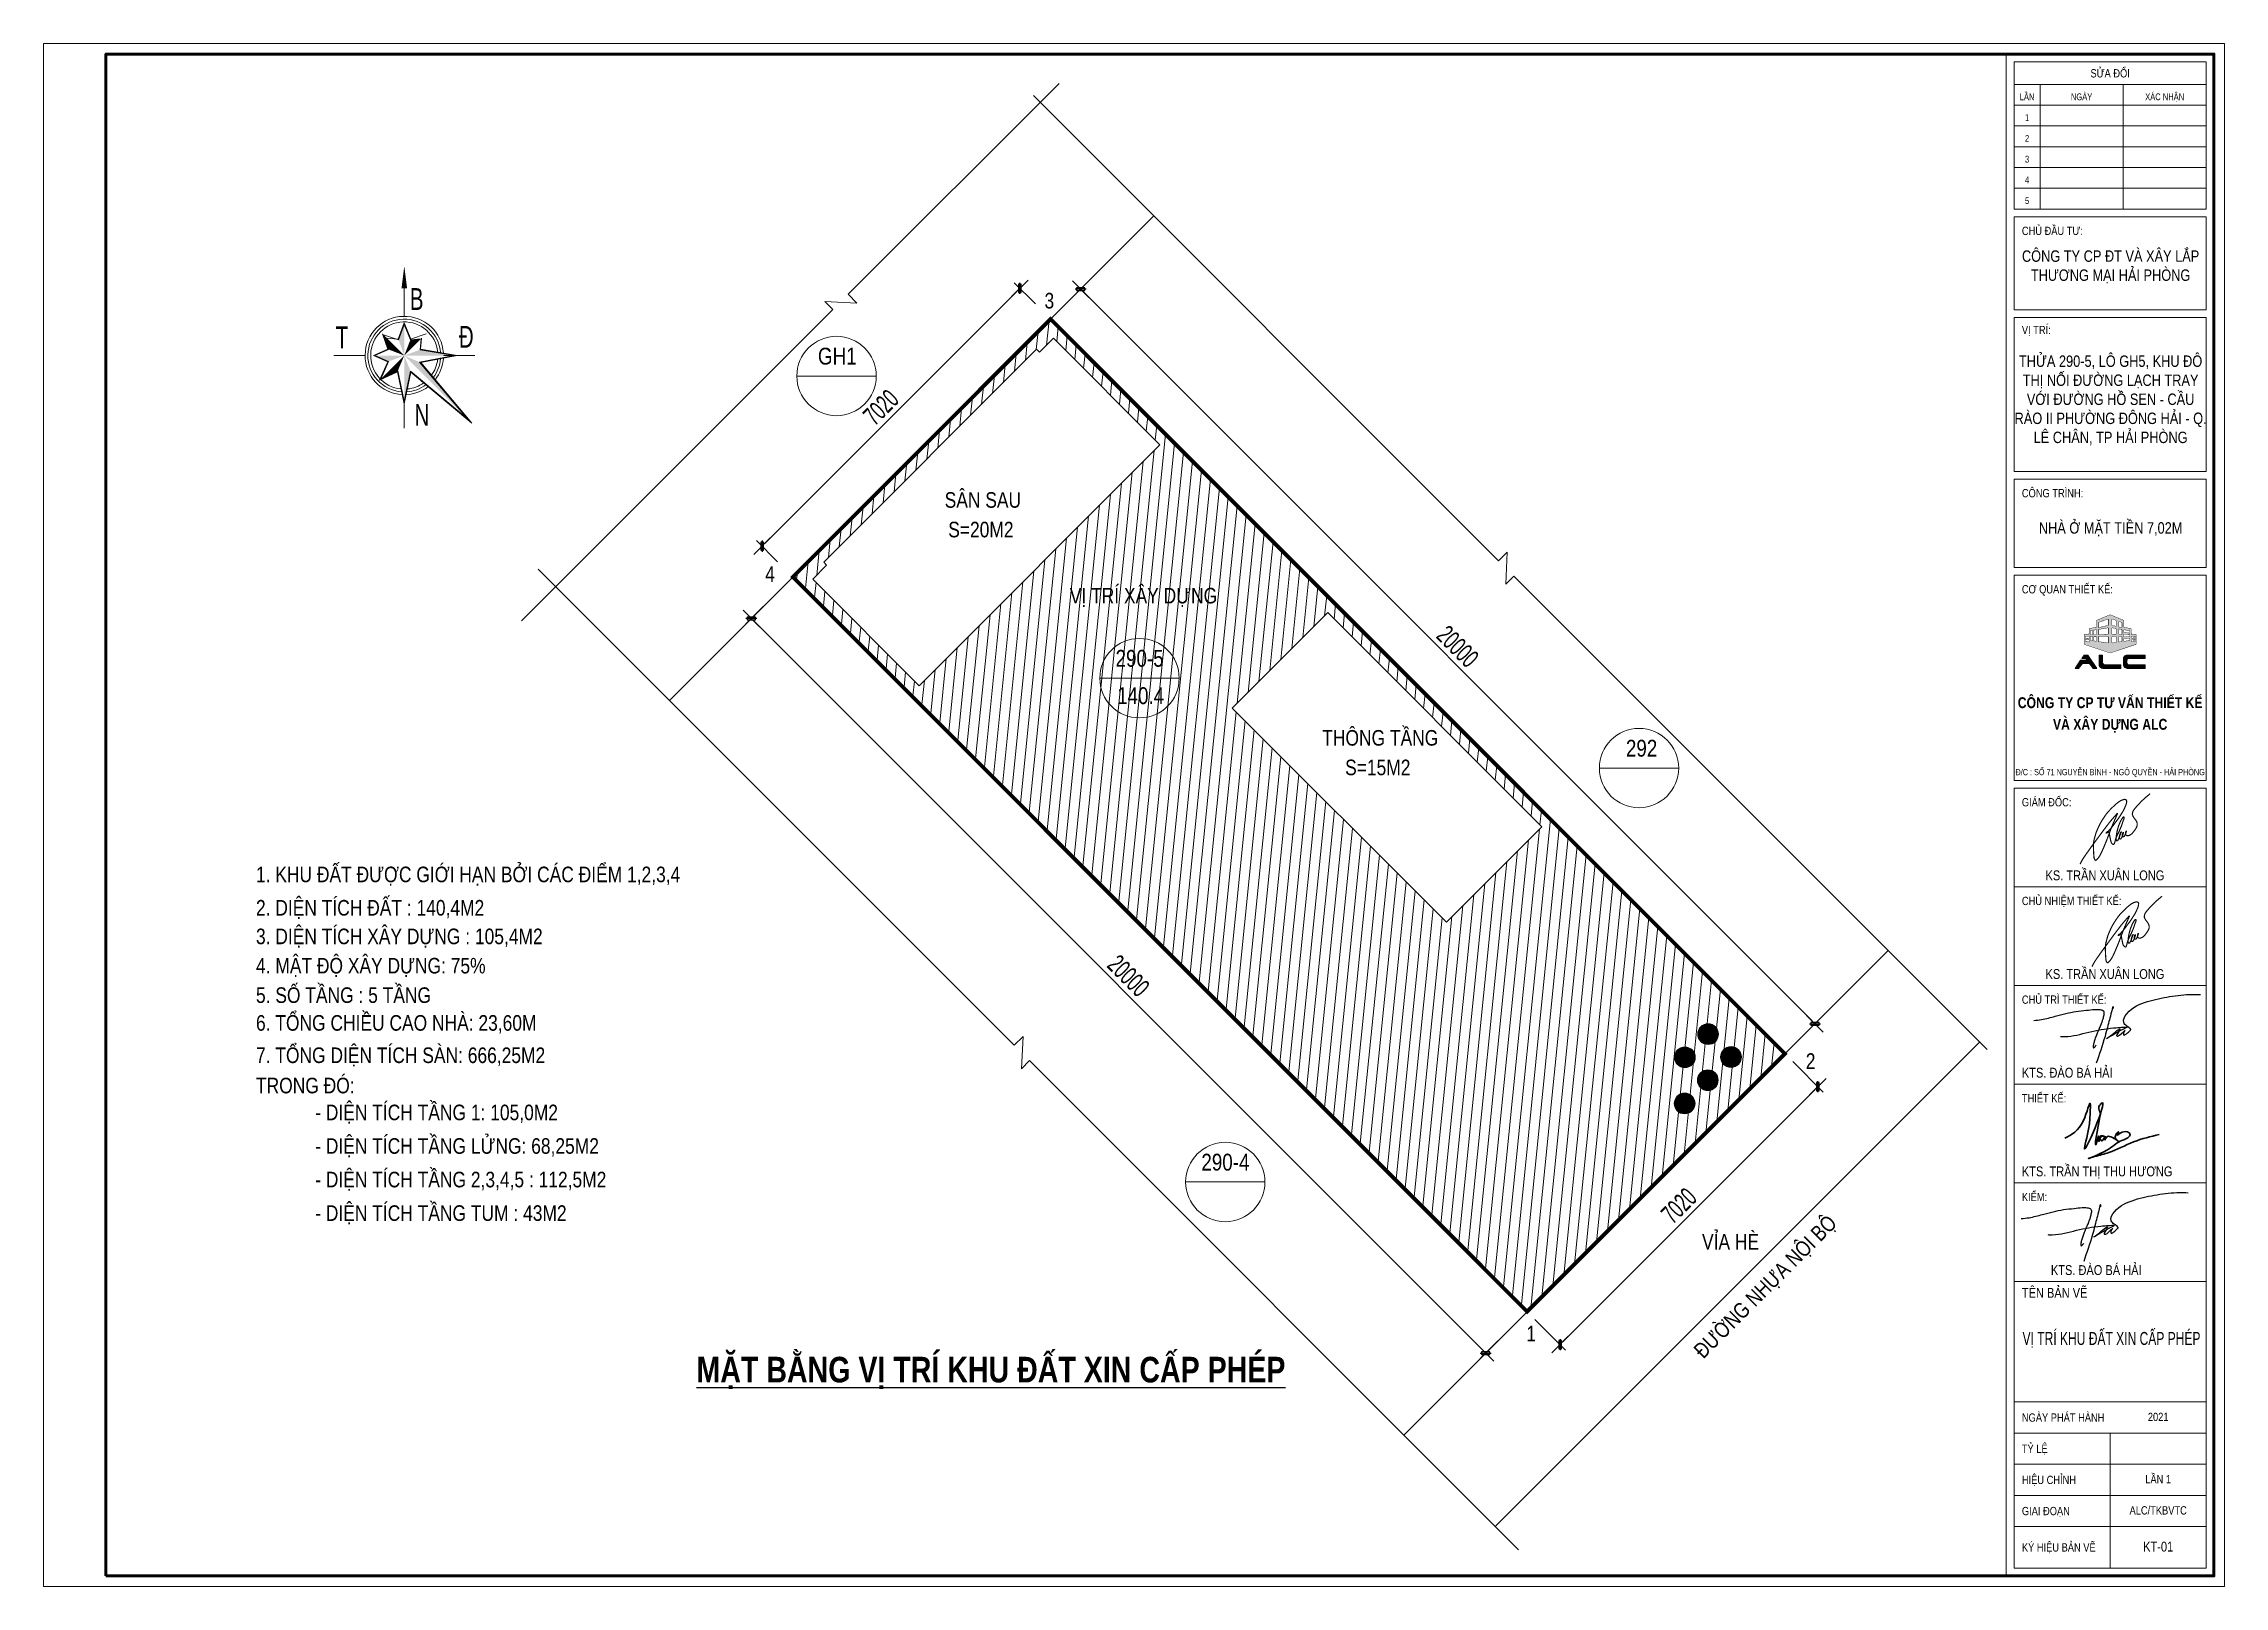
# Model space of a CAD drawing. Header units: millimetres. Extents: x 596422 to 1674380, y -367470 to 58862.
# Drawn here: x 746235 to 788235, y -5266 to 24434 of the extents above; entities that cross this region are included whole.
import ezdxf
from ezdxf.enums import TextEntityAlignment as Align

# ---------------------------------------------------------------- set-up
doc = ezdxf.new("R2010")
doc.units = ezdxf.units.MM
doc.header["$LTSCALE"] = 600
doc.header["$MEASUREMENT"] = 0
doc.linetypes.add('HIDDEN', pattern=[0.375, 0.25, -0.125])
doc.layers.get('0').update_dxf_attribs({"lineweight": 0})
doc.layers.get('Defpoints').update_dxf_attribs({"lineweight": 0})
for name, color, linetype, lineweight in [('2110 dim 0.13', 149, 'Continuous', 13), ('cat2', 22, 'Continuous', 30), ('dim', 144, 'Continuous', 13), ('EG Text2', 7, 'Continuous', 18), ('hatch1', 136, 'Continuous', 9), ('ISO', 33, 'Continuous', 15), ('Khungten ALC', 98, 'Continuous', 5), ('LC Hatch', 252, 'Continuous', 9), ('LC Hatch @ 1', 252, 'Continuous', 9), ('LC ISO', 153, 'Continuous', 13), ('LC Net dam 1', 30, 'Continuous', 30), ('LC Text1', 3, 'Continuous', 20), ('LC Text2', 7, 'Continuous', 25), ('text', 1, 'Continuous', 20), ('thay1', 63, 'Continuous', 18)]:
    doc.layers.add(name, color=color, linetype=linetype, lineweight=lineweight)
doc.layers.add('Kichthuoc', color=9, linetype='Continuous')
doc.styles.add('ALC1', font='VHARIALB.TTF', dxfattribs={"width": 0.8})
doc.styles.add('ALC2', font='VHARIAL.TTF', dxfattribs={"width": 0.8})
doc.styles.add('EG 1', font='VHAVANB.TTF')
doc.styles.add('HOATBIF', font='hoatbif.shx', dxfattribs={"width": 0.65})
doc.styles.add('LC3', font='VHARIALB.TTF', dxfattribs={"width": 0.8})
doc.styles.add('LECHAN', font='VHAVANB.TTF', dxfattribs={"width": 0.7})
doc.styles.add('T2', font='VHARIAL.TTF', dxfattribs={"width": 0.8})
doc.styles.add('Title', font='VHAVAN.TTF', dxfattribs={"width": 0.8})
doc.dimstyles.new('1-100', dxfattribs={"dimscale": 300, "dimtxt": 1.2, "dimasz": 0.25, "dimexe": 0.5, "dimexo": 0, "dimgap": 0.3, "dimtad": 1, "dimdec": 0, "dimzin": 0, "dimdsep": 46, "dimtxsty": 'HOATBIF', "dimblk1": 'DOT', "dimblk2": 'DOT', "dimsah": 1, "dimcen": -1, "dimdle": 1, "dimclrd": 256, "dimclre": 256, "dimclrt": 4, "dimadec": 3, "dimazin": 2, "dimtfac": 0.333333, "dimtdec": 0, "dimtix": 1, "dimtmove": 2, "dimatfit": 3, "dimldrblk": 'DOT', "dimfxl": 1, "dimtvp": 0.833333, "dimtolj": 1, "dimtzin": 0, "dimarcsym": 0})

msp = doc.modelspace()

# ---------------------------------------------------------------- texts
at = {"layer": 'LC Text2', "style": 'T2', "width": 0.8}
for s, rotation, p in [('3', 0, (765511.1, 19335.1)), ('s©n sau', 0, (763588.3, 15498.5)), ('s=20m2', 0, (763656.7, 14928.8)), ('4', 0, (760131.7, 14072)), ('VÞ TRÝ X¢Y DùNG', 0, (765997.5, 13656.7)), ('th«ng tÇng', 0, (770860.1, 10918.9)), ('s=15m2', 0, (771300.6, 10349.2)), ('2', 0, (780172.7, 4695.5)), ('®\xadêng nhùa néi bé', 45, (778197.7, -899.4)), ('1', 0, (774790.1, -550.8))]:
    msp.add_text(s, height=300, rotation=rotation, dxfattribs=at).set_placement(p)
for s, height, p in [('gh1', 324, (761147.1, 18254.9)), ('290-5', 324, (766879.5, 12437.7)), ('140.4', 324, (766909.4, 11718.7)), ('292', 324, (776708.4, 10707.1)), ('1. khu ®Êt ®\xadîc giíi h¹n bëi c¸c ®iÓm 1,2,3,4', 300, (750324.5, 8289.4)), ('2. diÖn tÝch ®Êt : 140,4m2', 300, (750324.5, 7647.4)), ('3. diÖn tÝch x©y dùng : 105,4m2', 300, (750324.5, 7096.4)), ('4. mËt ®é x©y dùng: 75%%%', 300, (750324.5, 6532.9)), ('5. sè tÇng : 5 tÇng', 300, (750324.5, 5965.4)), ('6. tæng chiÒu cao nhµ: 23,60m', 300, (750324.5, 5430.9)), ('7. tæng diÖn tÝch sµn: 666,25m2', 300, (750324.5, 4808.4)), ('trong ®ã: ', 300, (750324.5, 4225.4)), ('- diÖn tÝch tÇng 1: 105,0m2', 300, (751464.5, 3707.4)), ('- diÖn tÝch tÇng LöNG: 68,25m2', 300, (751464.5, 3061.4)), ('290-4', 324, (768532.1, 2738.8)), ('- diÖn tÝch tÇng 2,3,4,5 : 112,5m2', 300, (751464.5, 2415.4)), ('- diÖn tÝch tÇng tum : 43m2', 300, (751464.5, 1769.4)), ('vØa hÌ', 300, (778174.3, 1216.7))]:
    msp.add_text(s, height=height, dxfattribs=at).set_placement(p)
at = {"layer": 'text', "style": 'LECHAN', "width": 0.7}
for s, p in [('b', (753419.5, 19307.1, 0)), ('t', (751979.9, 18568.6, 0)), ('®', (754374.9, 18579.8, 0)), ('n', (753519.4, 17076.6, 0))]:
    msp.add_text(s, height=419.9, dxfattribs=at).set_placement(p, align=Align.CENTER)

# ---------------------------------------------------------------- blocks, each defined once
blk = doc.blocks.new('DOT')
at = {"layer": 'Kichthuoc'}
blk.add_line((-3, 0), (3, 0), dxfattribs=at)
at = {"layer": 'Kichthuoc', "color": 4}
blk.add_line((-1, -1), (1, 1), dxfattribs=at)
blk.add_lwpolyline([(0.5, 1), (-1, -0.5), (-0.5, -1), (1, 0.5)], close=True, dxfattribs=at)
blk = doc.blocks.new('*D632')
at = {"layer": 'Defpoints', "color": 0, "transparency": 16777216}
for p in [(766101, 19602), (766206, 19707), (780243, 5460)]:
    blk.add_point(p, dxfattribs=at)
at = {"layer": 'dim', "linetype": 'Continuous', "lineweight": -2, "transparency": 16777216}
for p, q in [((766101, 19602), (766312, 19813)), ((780295, 5618), (766259, 19654)), ((780243, 5460), (780454, 5671))]:
    blk.add_line(p, q, dxfattribs=at)
at = {"layer": 'dim', "lineweight": -2, "transparency": 16777216, "xscale": 75, "yscale": 75, "zscale": 75}
for p, rotation in [((766206, 19707), 135.0000000000738), ((780348, 5565), 315.0000000000737)]:
    blk.add_blockref('DOT', p, dxfattribs=dict(at, rotation=rotation))
at = {"layer": 'dim', "color": 4, "transparency": 16777216, "insert": (773468, 12827), "char_height": 360, "attachment_point": 5, "rotation": 315, "style": 'HOATBIF'}
blk.add_mtext('\\A1;20000', dxfattribs=at)
blk = doc.blocks.new('_Dot')
at = {"color": 0, "linetype": 'ByBlock', "lineweight": -2}
blk.add_line((-0.5, 0), (-1, 0), dxfattribs=at)
at = {"color": 0, "linetype": 'ByBlock', "const_width": 0.5}
blk.add_lwpolyline([(-0.25, 0, 1), (0.25, 0, 1)], format="xyb", close=True, dxfattribs=at)
blk = doc.blocks.new('*D633')
at = {"layer": 'Defpoints', "color": 0, "transparency": 16777216}
for p in [(765035, 19722), (765335, 19423), (760371, 14459)]:
    blk.add_point(p, dxfattribs=at)
at = {"layer": 'dim', "linetype": 'Continuous', "lineweight": -2, "transparency": 16777216}
for p, q in [((765335, 19423), (764929, 19829)), ((760124, 14812), (764982, 19669)), ((760371, 14459), (759965, 14865))]:
    blk.add_line(p, q, dxfattribs=at)
at = {"layer": 'dim', "lineweight": -2, "transparency": 16777216, "xscale": 75, "yscale": 75, "zscale": 75}
for p, rotation in [((765035, 19722), 44.99999999963153), ((760071, 14759), 224.9999999996315)]:
    blk.add_blockref('DOT', p, dxfattribs=dict(at, rotation=rotation))
at = {"layer": 'dim', "color": 4, "transparency": 16777216, "insert": (762362, 17431), "char_height": 360, "attachment_point": 5, "rotation": 45, "style": 'HOATBIF'}
blk.add_mtext('\\A1;7020', dxfattribs=at)
blk = doc.blocks.new('*D634')
at = {"layer": 'Defpoints', "color": 0, "transparency": 16777216}
for p in [(760102, 13603), (759866, 13367), (774244, -539)]:
    blk.add_point(p, dxfattribs=at)
at = {"layer": 'dim', "lineweight": -2, "transparency": 16777216}
for p, q in [((760102, 13603), (759760, 13261)), ((773955, -722), (759919, 13314)), ((774244, -539), (773902, -881))]:
    blk.add_line(p, q, dxfattribs=at)
at = {"layer": 'dim', "lineweight": -2, "transparency": 16777216, "xscale": 75, "yscale": 75, "zscale": 75}
for p, rotation in [((759866, 13367), 135.0000000000738), ((774008, -775), 315.0000000000737)]:
    blk.add_blockref('DOT', p, dxfattribs=dict(at, rotation=rotation))
at = {"layer": 'dim', "color": 4, "transparency": 16777216, "insert": (767128, 6487), "char_height": 360, "attachment_point": 5, "rotation": 315, "style": 'HOATBIF'}
blk.add_mtext('\\A1;20000', dxfattribs=at)
blk = doc.blocks.new('TIEUDE1')
at = {"layer": 'EG Text2', "color": 7, "style": 'EG 1'}
blk.add_attdef('TIªU§Ò', text='', height=5, dxfattribs=at).set_placement((0, 0), align=Align.BOTTOM_CENTER)
blk.add_attdef('TL', text='', height=3, dxfattribs=at).set_placement((0, -2), align=Align.TOP_CENTER)
blk = doc.blocks.new('logoCADALC')
at = {"layer": 'LC Hatch', "ltscale": 2}
h = blk.add_hatch(color=256, dxfattribs=at)
h.dxf.hatch_style = 1
h.paths.add_polyline_path([(-830, -1940), (-678, -2144), (-537, -2144), (-902, -1608), (-1042, -1608), (-1138, -1749), (-973, -1749), (-922, -1817), (-1184, -1817), (-1406, -2144), (-1266, -2144), (-1110, -1940)])
h = blk.add_hatch(color=256, dxfattribs=at)
h.dxf.hatch_style = 1
h.paths.add_polyline_path([(-301, -1608), (-439, -1608), (-439, -2025, 0.363626), (-282, -2144), (433, -2144), (433, -1999), (-215, -1999, -0.26387), (-301, -1935)])
h = blk.add_hatch(color=256, dxfattribs=at)
h.dxf.hatch_style = 1
h.paths.add_polyline_path([(762, -1749), (1401, -1749), (1401, -1608), (689, -1608, 0.320381), (535, -1720), (535, -2031, 0.325989), (692, -2144), (1401, -2144), (1401, -2002), (762, -2002, -0.414214), (672, -1912), (672, -1839, -0.414214)])
at = {"layer": 'LC Hatch @ 1', "ltscale": 2}
h = blk.add_hatch(dxfattribs=at)
h.set_pattern_fill('DAUCHAM03', color=256, scale=20)
h.set_pattern_definition([(0, (0, 0), (20, 20), [0, -20])])
h.paths.add_polyline_path([(1022, -1186, 0.32269), (1042, -1158), (1042, -800, 0.401712), (1014, -770), (844, -763), (844, -576, 0.350281), (820, -546), (544, -484), (544, -236, 0.302685), (526, -208), (4, 9, 0.200172), (-4, 9), (-526, -208, 0.302685), (-544, -236), (-544, -484), (-820, -546, 0.350281), (-844, -576), (-844, -763), (-1014, -770, 0.401712), (-1042, -800), (-1042, -1158, 0.32269), (-1022, -1186), (-3, -1526, 0.162524), (3, -1526)])
h.paths.add_polyline_path([(84, -1124, -0.457049), (73, -1115), (73, -879, -0.407077), (83, -869), (231, -865, -0.421386), (241, -875), (241, -1102)], flags=16)
h.paths.add_polyline_path([(-84, -1124), (-475, -1068), (-475, -870, -0.421386), (-465, -860), (-83, -869, -0.407077), (-73, -879), (-73, -1115, -0.457049)], flags=16)
h.paths.add_polyline_path([(344, -1075), (344, -872, -0.407077), (353, -862), (464, -860, -0.421386), (475, -870), (475, -1068), (355, -1085, -0.457049)], flags=16)
h.paths.add_polyline_path([(82, -772, -0.402623), (73, -762), (73, -527, -0.462534), (84, -517), (241, -543), (241, -768, -0.4259), (231, -778)], flags=16)
h.paths.add_polyline_path([(-82, -772), (-465, -787, -0.4259), (-475, -777), (-475, -581), (-84, -517, -0.462534), (-73, -527), (-73, -762, -0.402623)], flags=16)
h.paths.add_polyline_path([(548, -1046), (548, -956, -0.39165), (557, -946), (783, -928, -0.437143), (793, -938), (793, -1021), (560, -1056, -0.45815)], flags=16)
h.paths.add_polyline_path([(353, -783), (464, -787, 0.4259), (475, -777), (475, -590, 0.367489), (466, -580), (355, -562, 0.462534), (344, -571), (344, -773, 0.402623)], flags=16)
h.paths.add_polyline_path([(-548, -1045), (-548, -868, 0.409803), (-558, -858), (-644, -857, 0.418638), (-654, -867), (-654, -1032, 0.371379), (-646, -1042), (-560, -1055, 0.458386)], flags=16)
h.paths.add_polyline_path([(548, -869), (548, -780, -0.426866), (559, -770), (784, -779, -0.401673), (793, -789), (793, -866, -0.409067), (784, -876), (558, -879, -0.419379)], flags=16)
h.paths.add_polyline_path([(-548, -781), (-548, -605, 0.462919), (-560, -595), (-646, -609, 0.36713), (-654, -619), (-654, -784, 0.425107), (-644, -794), (-558, -791, 0.403403)], flags=16)
h.paths.add_polyline_path([(557, -704), (782, -727, 0.44452), (793, -717), (793, -642, 0.366517), (785, -632), (560, -594, 0.463575), (548, -604), (548, -694, 0.384543)], flags=16)
h.paths.add_polyline_path([(-705, -1021, -0.451381), (-716, -1031), (-793, -1021), (-793, -865, -0.420972), (-783, -855), (-715, -857, -0.407487), (-705, -867)], flags=16)
h.paths.add_polyline_path([(859, -1068), (859, -991), (921, -982, -0.457754), (932, -992), (932, -1066), (871, -1078, -0.473748)], flags=16)
h.paths.add_polyline_path([(229, -452), (73, -416), (73, -174, -0.517456), (86, -164), (241, -219), (241, -442, -0.482072)], flags=16)
h.paths.add_polyline_path([(344, -269, -0.517456), (357, -260), (475, -301), (475, -496, -0.482072), (462, -506), (344, -479)], flags=16)
h.paths.add_polyline_path([(-463, -506, -0.482072), (-475, -496), (-475, -302), (-86, -164, -0.517456), (-73, -174), (-73, -416)], flags=16)
h.paths.add_polyline_path([(-831, -1074, -0.476815), (-843, -1084), (-1001, -1051), (-1001, -982, -0.454455), (-990, -972), (-831, -994)], flags=16)
h.paths.add_polyline_path([(859, -931), (859, -861, -0.413034), (869, -851), (922, -851, -0.415394), (932, -861), (932, -927, -0.391818), (923, -937), (870, -941, -0.436969)], flags=16)
h.paths.add_polyline_path([(-705, -788), (-705, -631, 0.457185), (-716, -621), (-785, -631, 0.37251), (-793, -641), (-793, -791, 0.426278), (-783, -801), (-714, -798, 0.402251)], flags=16)
h.paths.add_polyline_path([(-831, -932, -0.434963), (-842, -942), (-992, -932, -0.393764), (-1001, -922), (-1001, -859, -0.417744), (-991, -849), (-841, -851, -0.410692), (-831, -861)], flags=16)
h.paths.add_polyline_path([(958, -1047), (958, -975), (1011, -969, -0.449197), (1022, -979), (1022, -1046), (970, -1057, -0.474763)], flags=16)
h.paths.add_polyline_path([(958, -922), (958, -860, -0.406844), (968, -850), (1012, -849, -0.421622), (1022, -859), (1022, -919, -0.39349), (1013, -929), (969, -932, -0.435245)], flags=16)
at = {"layer": 'LC ISO', "color": 5, "ltscale": 2, "const_width": 15}
for points in [[(1042, -1158), (1042, -800, 0.401712), (1014, -770), (844, -763), (844, -576, 0.350281), (820, -546), (544, -484), (544, -236, 0.302685), (526, -208), (4, 9, 0.200172), (-4, 9), (-526, -208, 0.302685), (-544, -236), (-544, -484), (-820, -546, 0.350281), (-844, -576), (-844, -763), (-1014, -770, 0.401712), (-1042, -800), (-1042, -1158, 0.32269), (-1022, -1186), (-3, -1526, 0.162524), (3, -1526), (1022, -1186, 0.32269)], [(-992, -932, -0.393764), (-1001, -922), (-1001, -859, -0.417744), (-991, -849), (-841, -851, -0.410692), (-831, -861), (-831, -932, -0.434963), (-842, -942)], [(-793, -641), (-793, -791, 0.426278), (-783, -801), (-714, -798, 0.402251), (-705, -788), (-705, -631, 0.457185), (-716, -621), (-785, -631, 0.37251)], [(-785, -1022), (-716, -1031, 0.451381), (-705, -1021), (-705, -867, 0.407487), (-715, -857), (-783, -855, 0.420972), (-793, -865), (-793, -1013, 0.377998)], [(-644, -794), (-558, -791, 0.403403), (-548, -781), (-548, -605, 0.462919), (-560, -595), (-646, -609, 0.36713), (-654, -619), (-654, -784, 0.425107)], [(-646, -1042), (-560, -1055, 0.458386), (-548, -1045), (-548, -868, 0.409803), (-558, -858), (-644, -857, 0.418638), (-654, -867), (-654, -1032, 0.371379)], [(-469, -299, 0.317995), (-475, -309), (-475, -496, 0.482072), (-463, -506), (-81, -418, 0.349462), (-73, -408), (-73, -174, 0.517456), (-86, -164)], [(-465, -787), (-82, -772, 0.402623), (-73, -762), (-73, -527, 0.462534), (-84, -517), (-467, -580, 0.367489), (-475, -590), (-475, -777, 0.4259)], [(-467, -1069), (-84, -1124, 0.457049), (-73, -1115), (-73, -879, 0.407077), (-83, -869), (-465, -860, 0.421386), (-475, -870), (-475, -1059, 0.372637)], [(73, -408, 0.349462), (81, -418), (229, -452, 0.482072), (241, -442), (241, -226, 0.317995), (234, -217), (86, -164, 0.517456), (73, -174)], [(73, -762, 0.402623), (82, -772), (231, -778, 0.4259), (241, -768), (241, -551, 0.367489), (233, -541), (84, -517, 0.462534), (73, -527)], [(73, -1115, 0.457049), (84, -1124), (232, -1103, 0.372637), (241, -1093), (241, -875, 0.421386), (231, -865), (83, -869, 0.407077), (73, -879)], [(344, -269), (344, -471, 0.349462), (351, -480), (462, -506, 0.482072), (475, -496), (475, -308, 0.317995), (468, -299), (357, -260, 0.517456)], [(344, -773, 0.402623), (353, -783), (464, -787, 0.4259), (475, -777), (475, -590, 0.367489), (466, -580), (355, -562, 0.462534), (344, -571)], [(344, -1075, 0.457049), (355, -1085), (466, -1069, 0.372637), (475, -1059), (475, -870, 0.421386), (464, -860), (353, -862, 0.407077), (344, -872)], [(557, -704, -0.384543), (548, -694), (548, -604, -0.463575), (560, -594), (785, -632, -0.366517), (793, -642), (793, -717, -0.44452), (782, -727)], [(558, -879, -0.419379), (548, -869), (548, -780, -0.426866), (559, -770), (784, -779, -0.401673), (793, -789), (793, -866, -0.409067), (784, -876)], [(932, -927), (932, -861, 0.415394), (922, -851), (869, -851, 0.413034), (859, -861), (859, -931, 0.436969), (870, -941), (923, -937, 0.391818)], [(1022, -919, -0.39349), (1013, -929), (969, -932, -0.435245), (958, -922), (958, -860, -0.406844), (968, -850), (1012, -849, -0.421622), (1022, -859)], [(-993, -1052), (-843, -1084, 0.476815), (-831, -1074), (-831, -1003, 0.375085), (-840, -993), (-990, -972, 0.454455), (-1001, -982), (-1001, -1043, 0.354266)], [(560, -1056, -0.45815), (548, -1046), (548, -956, -0.39165), (557, -946), (783, -928, -0.437143), (793, -938), (793, -1012, -0.371601), (785, -1022)], [(859, -1068, 0.473748), (871, -1078), (924, -1067, 0.357084), (932, -1057), (932, -992, 0.457754), (921, -982), (867, -989, 0.371974), (859, -999)], [(1022, -1038), (1022, -979, 0.449197), (1011, -969), (967, -974, 0.380075), (958, -984), (958, -1047, 0.474763), (970, -1057), (1014, -1048, 0.35615)]]:
    blk.add_lwpolyline(points, format="xyb", close=True, dxfattribs=at)
at = {"layer": 'LC ISO', "color": 3, "ltscale": 2}
blk.add_lwpolyline([(-1406, -2144), (-1184, -1817), (-922, -1817), (-973, -1749), (-1138, -1749), (-1042, -1608), (-902, -1608), (-537, -2144), (-678, -2144), (-830, -1940), (-1110, -1940), (-1266, -2144)], close=True, dxfattribs=at)
for points in [[(433, -2144), (-297, -2144, -0.335061), (-439, -2025), (-439, -1608), (-301, -1608), (-301, -1935, 0.26387), (-215, -1999), (433, -1999)], [(1401, -2002), (1401, -2144), (689, -2144, -0.320381), (535, -2031), (535, -1720, -0.320381), (689, -1608), (1401, -1608), (1401, -1749), (762, -1749, 0.414214), (672, -1839), (672, -1912, 0.414214), (762, -2002)]]:
    blk.add_lwpolyline(points, format="xyb", close=True, dxfattribs=at)
blk = doc.blocks.new('chukyLong')
at = {"layer": 'ISO', "ltscale": 2, "const_width": 50}
blk.add_lwpolyline([(-23332, -148751), (-23332, -148751), (-23358, -148773), (-23384, -148795), (-23397, -148806), (-23415, -148822), (-23423, -148828), (-23436, -148839), (-23462, -148860), (-23488, -148882), (-23501, -148893), (-23514, -148904), (-23527, -148915), (-23540, -148926), (-23552, -148937), (-23565, -148948), (-23572, -148954), (-23578, -148959), (-23584, -148965), (-23591, -148971), (-23597, -148976), (-23605, -148984), (-23609, -148988), (-23616, -148994), (-23622, -148999), (-23628, -149005), (-23634, -149011), (-23640, -149017), (-23647, -149023), (-23653, -149029), (-23665, -149040), (-23677, -149052), (-23693, -149068), (-23701, -149076), (-23713, -149088), (-23725, -149100), (-23737, -149112), (-23749, -149124), (-23761, -149137), (-23772, -149149), (-23784, -149161), (-23796, -149173), (-23808, -149186), (-23819, -149198), (-23836, -149216), (-23842, -149223), (-23854, -149235), (-23865, -149248), (-23877, -149260), (-23888, -149273), (-23900, -149285), (-23911, -149298), (-23916, -149304), (-23922, -149311), (-23928, -149317), (-23933, -149324), (-23939, -149330), (-23944, -149337), (-23950, -149343), (-23955, -149350), (-23960, -149356), (-23966, -149363), (-23971, -149369), (-23977, -149376), (-23982, -149382), (-23987, -149389), (-23993, -149397), (-23998, -149403), (-24003, -149409), (-24008, -149416), (-24013, -149423), (-24018, -149430), (-24020, -149433), (-24023, -149437), (-24025, -149440), (-24028, -149444), (-24030, -149447), (-24032, -149451), (-24035, -149454), (-24037, -149458), (-24039, -149461), (-24041, -149465), (-24044, -149469), (-24046, -149472), (-24048, -149476), (-24050, -149480), (-24052, -149484), (-24054, -149487), (-24056, -149491), (-24058, -149495), (-24060, -149499), (-24061, -149503), (-24063, -149507), (-24065, -149510), (-24067, -149514), (-24068, -149518), (-24070, -149522), (-24071, -149526), (-24073, -149530), (-24074, -149534), (-24075, -149538), (-24077, -149542), (-24078, -149546), (-24079, -149551), (-24080, -149555), (-24081, -149559), (-24082, -149563), (-24083, -149567), (-24084, -149571), (-24084, -149575), (-24085, -149580), (-24086, -149584), (-24086, -149588), (-24087, -149592), (-24087, -149597), (-24088, -149601), (-24088, -149605), (-24088, -149609), (-24089, -149613), (-24089, -149618), (-24089, -149622), (-24089, -149626), (-24089, -149628), (-24089, -149631), (-24089, -149633), (-24088, -149635), (-24088, -149637), (-24088, -149639), (-24088, -149641), (-24088, -149643), (-24087, -149645), (-24087, -149647), (-24087, -149649), (-24086, -149653), (-24086, -149654), (-24086, -149656), (-24085, -149658), (-24085, -149660), (-24084, -149662), (-24083, -149664), (-24083, -149666), (-24082, -149668), (-24082, -149670), (-24081, -149672), (-24079, -149676), (-24078, -149680), (-24076, -149684), (-24075, -149688), (-24073, -149692), (-24071, -149697), (-24069, -149700), (-24068, -149703), (-24066, -149707), (-24064, -149711), (-24062, -149715), (-24060, -149719), (-24058, -149722), (-24056, -149726), (-24054, -149730), (-24052, -149733), (-24049, -149737), (-24047, -149741), (-24045, -149744), (-24043, -149748), (-24041, -149751), (-24038, -149755), (-24036, -149759), (-24035, -149761), (-24031, -149766), (-24029, -149769), (-24026, -149773), (-24022, -149780), (-24017, -149787), (-24012, -149793), (-24007, -149800), (-24002, -149807), (-23997, -149814), (-23984, -149830), (-23976, -149841), (-23971, -149848), (-23966, -149855), (-23961, -149861), (-23956, -149868), (-23951, -149875), (-23946, -149882), (-23942, -149889), (-23939, -149893), (-23937, -149896), (-23935, -149900), (-23932, -149904), (-23930, -149907), (-23928, -149911), (-23926, -149914), (-23923, -149918), (-23920, -149923), (-23919, -149925), (-23917, -149929), (-23915, -149933), (-23913, -149937), (-23911, -149940), (-23909, -149944), (-23907, -149948), (-23905, -149952), (-23904, -149956), (-23902, -149960), (-23900, -149964), (-23899, -149967), (-23897, -149971), (-23896, -149975), (-23895, -149979), (-23893, -149984), (-23892, -149988), (-23891, -149992), (-23890, -149996), (-23889, -150000), (-23888, -150004), (-23888, -150008), (-23887, -150012), (-23886, -150017), (-23886, -150021), (-23885, -150025), (-23884, -150029), (-23884, -150034), (-23884, -150038), (-23883, -150042), (-23883, -150046), (-23883, -150051), (-23882, -150055), (-23882, -150059), (-23882, -150063), (-23882, -150068), (-23882, -150072), (-23882, -150076), (-23883, -150081), (-23883, -150085), (-23883, -150089), (-23884, -150093), (-23884, -150097), (-23885, -150102), (-23885, -150106), (-23886, -150110), (-23887, -150113), (-23888, -150118), (-23889, -150122), (-23890, -150126), (-23891, -150130), (-23892, -150135), (-23894, -150139), (-23895, -150143), (-23896, -150147), (-23898, -150151), (-23900, -150154), (-23901, -150158), (-23903, -150162), (-23905, -150166), (-23906, -150170), (-23908, -150174), (-23910, -150178), (-23912, -150182), (-23915, -150189), (-23917, -150193), (-23921, -150201), (-23925, -150208), (-23929, -150216), (-23933, -150223), (-23937, -150231), (-23942, -150238), (-23946, -150245), (-23950, -150253), (-23955, -150260), (-23959, -150267), (-23963, -150273), (-23969, -150281), (-23973, -150288), (-23978, -150295), (-23983, -150302), (-23988, -150309), (-23993, -150316), (-23998, -150323), (-24003, -150329), (-24008, -150336), (-24014, -150343), (-24019, -150350), (-24024, -150356), (-24031, -150365), (-24040, -150376), (-24045, -150383), (-24051, -150389), (-24056, -150396), (-24061, -150403), (-24067, -150409), (-24072, -150416), (-24078, -150422), (-24083, -150428), (-24088, -150433), (-24092, -150438), (-24095, -150441), (-24098, -150444), (-24101, -150447), (-24104, -150450), (-24107, -150453), (-24110, -150456), (-24113, -150459), (-24116, -150462), (-24119, -150465), (-24122, -150468), (-24125, -150471), (-24128, -150473), (-24132, -150476), (-24135, -150479), (-24138, -150481), (-24140, -150483), (-24145, -150487), (-24148, -150489), (-24152, -150492), (-24155, -150494), (-24159, -150496), (-24163, -150499), (-24166, -150501), (-24170, -150503), (-24173, -150505), (-24177, -150507), (-24181, -150509), (-24185, -150511), (-24188, -150513), (-24192, -150515), (-24196, -150517), (-24200, -150519), (-24204, -150521), (-24208, -150523), (-24211, -150524), (-24215, -150526), (-24219, -150528), (-24223, -150529), (-24227, -150531), (-24231, -150532), (-24235, -150534), (-24239, -150535), (-24243, -150537), (-24247, -150538), (-24251, -150539), (-24255, -150540), (-24260, -150541), (-24264, -150542), (-24266, -150543), (-24268, -150543), (-24270, -150543), (-24272, -150544), (-24274, -150544), (-24276, -150544), (-24278, -150544), (-24280, -150545), (-24283, -150545), (-24285, -150545), (-24287, -150545), (-24289, -150545), (-24291, -150545), (-24293, -150545), (-24295, -150545), (-24297, -150545), (-24300, -150545), (-24302, -150545), (-24304, -150545), (-24306, -150545), (-24308, -150545), (-24311, -150545), (-24312, -150544), (-24315, -150544), (-24317, -150544), (-24319, -150543), (-24321, -150543), (-24323, -150542), (-24325, -150542), (-24327, -150541), (-24329, -150541), (-24331, -150540), (-24333, -150539), (-24335, -150539), (-24337, -150538), (-24339, -150537), (-24341, -150536), (-24343, -150535), (-24346, -150533), (-24346, -150533), (-24348, -150531), (-24350, -150530), (-24352, -150529), (-24353, -150528), (-24355, -150526), (-24356, -150525), (-24358, -150523), (-24359, -150522), (-24361, -150520), (-24362, -150518), (-24364, -150517), (-24365, -150515), (-24366, -150513), (-24367, -150512), (-24369, -150510), (-24370, -150508), (-24371, -150506), (-24372, -150504), (-24373, -150502), (-24374, -150501), (-24375, -150499), (-24376, -150497), (-24376, -150495), (-24377, -150493), (-24378, -150491), (-24379, -150489), (-24380, -150487), (-24380, -150486), (-24381, -150483), (-24382, -150481), (-24382, -150479), (-24383, -150477), (-24383, -150474), (-24384, -150472), (-24384, -150470), (-24384, -150469), (-24384, -150468), (-24384, -150467), (-24384, -150466), (-24384, -150464), (-24384, -150462), (-24384, -150460), (-24384, -150458), (-24383, -150456), (-24383, -150454), (-24383, -150451), (-24382, -150447), (-24381, -150444), (-24381, -150439), (-24380, -150434), (-24380, -150430), (-24379, -150426), (-24379, -150421), (-24378, -150417), (-24378, -150415), (-24377, -150413), (-24377, -150411), (-24377, -150409), (-24376, -150407), (-24376, -150405), (-24376, -150403), (-24375, -150401), (-24374, -150400), (-24374, -150398), (-24373, -150396), (-24373, -150394), (-24372, -150392), (-24371, -150391), (-24371, -150389), (-24370, -150387), (-24369, -150385), (-24368, -150383), (-24367, -150381), (-24367, -150379), (-24366, -150377), (-24365, -150374), (-24364, -150372), (-24363, -150370), (-24362, -150369), (-24362, -150368), (-24361, -150365), (-24360, -150362), (-24359, -150361), (-24359, -150360), (-24358, -150358), (-24358, -150357), (-24357, -150356), (-24357, -150355), (-24356, -150354), (-24355, -150353), (-24355, -150353), (-24355, -150352), (-24354, -150352), (-24354, -150352), (-24354, -150351), (-24353, -150351), (-24353, -150351), (-24352, -150351), (-24352, -150350), (-24352, -150350), (-24351, -150350), (-24351, -150350), (-24350, -150350), (-24350, -150350), (-24350, -150350), (-24349, -150350), (-24349, -150350), (-24348, -150351), (-24348, -150351), (-24347, -150351), (-24347, -150351), (-24346, -150352), (-24346, -150352), (-24345, -150352), (-24345, -150353), (-24345, -150353), (-24344, -150354), (-24344, -150354), (-24344, -150355), (-24344, -150355), (-24344, -150355), (-24343, -150356), (-24343, -150356), (-24343, -150357), (-24343, -150357), (-24343, -150358), (-24343, -150359), (-24343, -150360), (-24343, -150361), (-24344, -150362), (-24344, -150363), (-24344, -150364), (-24345, -150366), (-24345, -150367), (-24346, -150369), (-24347, -150371), (-24348, -150374), (-24349, -150376), (-24350, -150378), (-24350, -150380), (-24351, -150382), (-24352, -150384), (-24353, -150386), (-24353, -150388), (-24354, -150390), (-24354, -150392), (-24356, -150396), (-24357, -150400), (-24358, -150404), (-24360, -150412), (-24361, -150414), (-24362, -150419), (-24364, -150423), (-24365, -150427), (-24366, -150431), (-24368, -150435), (-24369, -150439), (-24371, -150443), (-24372, -150447), (-24374, -150452), (-24375, -150456), (-24377, -150460), (-24379, -150464), (-24380, -150467), (-24382, -150471), (-24384, -150475), (-24386, -150479), (-24387, -150483), (-24389, -150487), (-24391, -150491), (-24395, -150498), (-24398, -150506), (-24402, -150513), (-24408, -150524), (-24410, -150528), (-24412, -150532), (-24414, -150536), (-24416, -150539), (-24418, -150543), (-24421, -150547), (-24423, -150550), (-24424, -150552), (-24425, -150554), (-24426, -150556), (-24428, -150557), (-24429, -150559), (-24430, -150561), (-24432, -150562), (-24433, -150564), (-24434, -150566), (-24436, -150568), (-24437, -150569), (-24439, -150571), (-24440, -150572), (-24442, -150574), (-24443, -150575), (-24445, -150577), (-24447, -150578), (-24448, -150579), (-24450, -150581), (-24452, -150582), (-24453, -150582), (-24454, -150583), (-24455, -150583), (-24456, -150584), (-24457, -150584), (-24458, -150585), (-24459, -150585), (-24460, -150585), (-24461, -150586), (-24462, -150586), (-24463, -150586), (-24464, -150586), (-24465, -150587), (-24466, -150587), (-24467, -150587), (-24468, -150587), (-24469, -150587), (-24470, -150587), (-24471, -150587), (-24472, -150587), (-24473, -150587), (-24475, -150587), (-24476, -150587), (-24477, -150587), (-24478, -150587), (-24479, -150587), (-24480, -150586), (-24481, -150586), (-24482, -150586), (-24483, -150585), (-24484, -150585), (-24485, -150585), (-24486, -150584), (-24487, -150584), (-24488, -150584), (-24489, -150583), (-24490, -150583), (-24491, -150582), (-24492, -150582), (-24493, -150581), (-24494, -150580), (-24495, -150580), (-24495, -150579), (-24496, -150578), (-24497, -150578), (-24498, -150577), (-24499, -150576), (-24499, -150575), (-24500, -150575), (-24501, -150574), (-24502, -150572), (-24504, -150571), (-24505, -150569), (-24506, -150567), (-24507, -150565), (-24508, -150563), (-24509, -150561), (-24510, -150559), (-24511, -150557), (-24512, -150555), (-24513, -150553), (-24513, -150551), (-24514, -150549), (-24514, -150547), (-24515, -150545), (-24515, -150543), (-24516, -150541), (-24516, -150539), (-24516, -150537), (-24517, -150535), (-24517, -150532), (-24517, -150530), (-24517, -150528), (-24518, -150524), (-24518, -150519), (-24518, -150515), (-24518, -150511), (-24518, -150507), (-24518, -150502), (-24518, -150500), (-24518, -150498), (-24518, -150496), (-24518, -150494), (-24518, -150492), (-24518, -150490), (-24518, -150488), (-24517, -150486), (-24517, -150483), (-24517, -150481), (-24517, -150480), (-24516, -150477), (-24516, -150475), (-24515, -150473), (-24514, -150472), (-24514, -150470), (-24513, -150468), (-24513, -150466), (-24511, -150462), (-24510, -150458), (-24509, -150454), (-24507, -150450), (-24506, -150448), (-24506, -150446), (-24505, -150444), (-24504, -150441), (-24504, -150439), (-24503, -150437), (-24503, -150436), (-24502, -150432), (-24500, -150428), (-24500, -150426), (-24499, -150423), (-24499, -150422), (-24498, -150421), (-24498, -150420), (-24497, -150419), (-24497, -150418), (-24496, -150417), (-24496, -150416), (-24495, -150415), (-24495, -150415), (-24494, -150414), (-24494, -150413), (-24493, -150412), (-24492, -150411), (-24491, -150411), (-24491, -150410), (-24490, -150410), (-24489, -150409), (-24487, -150409), (-24487, -150408), (-24486, -150408), (-24485, -150408), (-24484, -150408), (-24482, -150408), (-24481, -150408), (-24480, -150408), (-24479, -150408), (-24478, -150408), (-24477, -150408), (-24476, -150408), (-24475, -150409), (-24474, -150409), (-24473, -150409), (-24472, -150410), (-24471, -150410), (-24471, -150411), (-24470, -150411), (-24470, -150412), (-24469, -150413), (-24469, -150413), (-24468, -150414), (-24468, -150415), (-24468, -150416), (-24468, -150416), (-24468, -150417), (-24468, -150418), (-24468, -150419), (-24468, -150420), (-24468, -150421), (-24468, -150422), (-24468, -150423), (-24468, -150424), (-24469, -150425), (-24469, -150427), (-24469, -150428), (-24469, -150429), (-24470, -150430), (-24470, -150431), (-24471, -150433), (-24471, -150434), (-24472, -150435), (-24473, -150437), (-24474, -150440), (-24475, -150443), (-24476, -150445), (-24478, -150450), (-24480, -150453), (-24481, -150455), (-24482, -150458), (-24483, -150460), (-24484, -150462), (-24485, -150464), (-24486, -150467), (-24487, -150469), (-24488, -150471), (-24488, -150473), (-24489, -150475), (-24490, -150477), (-24491, -150479), (-24491, -150481), (-24492, -150483), (-24493, -150485), (-24493, -150487), (-24494, -150489), (-24495, -150493), (-24496, -150496), (-24499, -150504), (-24500, -150507), (-24501, -150512), (-24502, -150515), (-24503, -150519), (-24505, -150522), (-24506, -150526), (-24507, -150530), (-24509, -150534), (-24510, -150538), (-24511, -150542), (-24513, -150546), (-24514, -150550), (-24516, -150554), (-24517, -150558), (-24519, -150562), (-24520, -150566), (-24522, -150570), (-24524, -150574), (-24525, -150578), (-24527, -150582), (-24529, -150586), (-24531, -150590), (-24532, -150594), (-24534, -150598), (-24536, -150602), (-24538, -150606), (-24540, -150610), (-24542, -150613), (-24544, -150617), (-24546, -150621), (-24548, -150625), (-24550, -150628), (-24552, -150632), (-24554, -150636), (-24556, -150639), (-24558, -150643), (-24561, -150646), (-24562, -150648), (-24563, -150650), (-24564, -150651), (-24566, -150653), (-24567, -150655), (-24568, -150656), (-24570, -150658), (-24571, -150660), (-24573, -150661), (-24574, -150663), (-24576, -150664), (-24577, -150666), (-24579, -150668), (-24580, -150669), (-24582, -150671), (-24583, -150672), (-24585, -150674), (-24587, -150675), (-24589, -150677), (-24591, -150678), (-24593, -150679), (-24594, -150680), (-24595, -150681), (-24596, -150682), (-24597, -150682), (-24598, -150683), (-24599, -150683), (-24600, -150683), (-24601, -150684), (-24602, -150684), (-24603, -150685), (-24604, -150685), (-24605, -150685), (-24606, -150685), (-24607, -150686), (-24608, -150686), (-24609, -150686), (-24610, -150686), (-24611, -150686), (-24612, -150686), (-24613, -150686), (-24614, -150685), (-24615, -150685), (-24616, -150685), (-24617, -150685), (-24618, -150684), (-24619, -150684), (-24620, -150684), (-24621, -150683), (-24622, -150683), (-24623, -150682), (-24624, -150682), (-24625, -150681), (-24625, -150680), (-24626, -150680), (-24627, -150679), (-24628, -150678), (-24629, -150678), (-24630, -150677), (-24631, -150676), (-24632, -150675), (-24634, -150673), (-24636, -150671), (-24637, -150669), (-24638, -150668), (-24640, -150666), (-24641, -150664), (-24642, -150662), (-24643, -150660), (-24644, -150658), (-24645, -150656), (-24646, -150654), (-24647, -150652), (-24648, -150650), (-24648, -150648), (-24649, -150646), (-24650, -150644), (-24650, -150642), (-24651, -150640), (-24651, -150639), (-24651, -150636), (-24652, -150634), (-24652, -150632), (-24652, -150630), (-24652, -150628), (-24652, -150626), (-24652, -150624), (-24653, -150622), (-24653, -150619), (-24653, -150617), (-24652, -150615), (-24652, -150613), (-24652, -150611), (-24652, -150609), (-24652, -150607), (-24652, -150605), (-24651, -150602), (-24651, -150600), (-24651, -150598), (-24650, -150594), (-24649, -150590), (-24648, -150585), (-24648, -150581), (-24647, -150577), (-24646, -150573), (-24644, -150568), (-24643, -150564), (-24642, -150560), (-24641, -150556), (-24640, -150552), (-24638, -150548), (-24637, -150544), (-24634, -150536), (-24632, -150528), (-24629, -150520), (-24626, -150512), (-24623, -150504), (-24621, -150496), (-24618, -150488), (-24617, -150484), (-24616, -150480), (-24614, -150476), (-24613, -150472), (-24612, -150468), (-24611, -150463), (-24610, -150459), (-24609, -150455), (-24607, -150447), (-24606, -150443), (-24605, -150439), (-24604, -150437), (-24604, -150435), (-24603, -150433), (-24603, -150431), (-24602, -150429), (-24601, -150427), (-24601, -150425), (-24600, -150423), (-24599, -150422), (-24598, -150420), (-24597, -150418), (-24596, -150416), (-24595, -150414), (-24594, -150412), (-24593, -150410), (-24591, -150409), (-24590, -150407), (-24589, -150405), (-24587, -150403), (-24586, -150402), (-24584, -150400), (-24583, -150399), (-24582, -150398), (-24581, -150397), (-24580, -150397), (-24579, -150396), (-24578, -150395), (-24577, -150394), (-24576, -150394), (-24575, -150393), (-24574, -150392), (-24573, -150391), (-24572, -150391), (-24571, -150390), (-24571, -150390), (-24570, -150390), (-24570, -150390), (-24569, -150390), (-24569, -150389), (-24568, -150389), (-24568, -150389), (-24567, -150389), (-24567, -150389), (-24567, -150390), (-24566, -150390), (-24566, -150390), (-24566, -150390), (-24566, -150391), (-24565, -150391), (-24565, -150392), (-24565, -150392), (-24565, -150393), (-24565, -150393), (-24565, -150394), (-24565, -150395), (-24565, -150396), (-24565, -150397), (-24565, -150399), (-24565, -150400), (-24565, -150401), (-24565, -150402), (-24565, -150403), (-24566, -150404), (-24566, -150405), (-24567, -150406), (-24567, -150407), (-24567, -150408), (-24568, -150409), (-24568, -150410), (-24569, -150411), (-24570, -150413), (-24571, -150414), (-24573, -150416), (-24576, -150421), (-24578, -150424), (-24580, -150428), (-24582, -150431), (-24584, -150435), (-24586, -150439), (-24588, -150442), (-24590, -150446), (-24592, -150450), (-24594, -150454), (-24595, -150458), (-24597, -150462), (-24599, -150466), (-24600, -150470), (-24602, -150474), (-24603, -150478), (-24605, -150482), (-24606, -150486), (-24608, -150490), (-24609, -150494), (-24610, -150498), (-24612, -150502), (-24614, -150511), (-24617, -150519), (-24620, -150528), (-24622, -150536), (-24624, -150544), (-24627, -150552), (-24629, -150560), (-24632, -150569), (-24634, -150577), (-24637, -150585), (-24638, -150589), (-24639, -150593), (-24641, -150597), (-24642, -150601), (-24643, -150605), (-24645, -150609), (-24646, -150613), (-24648, -150617), (-24649, -150621), (-24651, -150625), (-24652, -150628), (-24654, -150632), (-24656, -150636), (-24658, -150641), (-24659, -150644), (-24661, -150647), (-24663, -150651), (-24665, -150655), (-24667, -150658), (-24669, -150662), (-24671, -150666), (-24673, -150669), (-24677, -150677), (-24681, -150684), (-24686, -150691), (-24690, -150699), (-24694, -150706), (-24699, -150714), (-24701, -150717), (-24704, -150723), (-24707, -150729), (-24709, -150733), (-24710, -150735), (-24712, -150736), (-24713, -150738), (-24714, -150740), (-24715, -150742), (-24717, -150743), (-24718, -150745), (-24719, -150747), (-24721, -150748), (-24722, -150749), (-24722, -150750), (-24723, -150750), (-24724, -150751), (-24725, -150752), (-24726, -150752), (-24727, -150753), (-24727, -150753), (-24728, -150754), (-24730, -150755), (-24730, -150755), (-24731, -150756), (-24732, -150756), (-24733, -150756), (-24734, -150757), (-24735, -150757), (-24737, -150758), (-24738, -150758), (-24739, -150758), (-24740, -150758), (-24741, -150759), (-24742, -150759), (-24743, -150759), (-24744, -150759), (-24745, -150759), (-24746, -150759), (-24747, -150759), (-24748, -150759), (-24749, -150759), (-24751, -150759), (-24752, -150759), (-24753, -150758), (-24754, -150758), (-24754, -150758), (-24755, -150757), (-24756, -150757), (-24757, -150756), (-24758, -150756), (-24759, -150755), (-24760, -150755), (-24760, -150754), (-24761, -150753), (-24762, -150753), (-24763, -150752), (-24763, -150751), (-24764, -150750), (-24765, -150749), (-24765, -150749), (-24766, -150748), (-24767, -150747), (-24768, -150745), (-24769, -150743), (-24770, -150741), (-24771, -150739), (-24774, -150734), (-24776, -150731), (-24778, -150727), (-24779, -150725), (-24779, -150723), (-24780, -150721), (-24781, -150719), (-24782, -150717), (-24783, -150715), (-24784, -150713), (-24785, -150711), (-24785, -150709), (-24786, -150707), (-24787, -150705), (-24787, -150703), (-24788, -150701), (-24788, -150699), (-24789, -150698), (-24789, -150695), (-24790, -150693), (-24790, -150691), (-24790, -150689), (-24790, -150687), (-24791, -150685), (-24791, -150683), (-24791, -150681), (-24791, -150679), (-24791, -150677), (-24791, -150675), (-24791, -150673), (-24791, -150671), (-24791, -150669), (-24791, -150666), (-24790, -150664), (-24790, -150662), (-24790, -150658), (-24789, -150654), (-24789, -150649), (-24788, -150645), (-24787, -150641), (-24786, -150632), (-24784, -150623), (-24784, -150621), (-24783, -150615), (-24782, -150610), (-24782, -150606), (-24781, -150598), (-24780, -150589), (-24779, -150581), (-24778, -150572), (-24776, -150556), (-24774, -150539), (-24773, -150531), (-24772, -150525), (-24771, -150514), (-24770, -150506), (-24768, -150497), (-24767, -150489), (-24766, -150481), (-24764, -150472), (-24763, -150464), (-24762, -150455), (-24760, -150447), (-24759, -150439), (-24757, -150430), (-24755, -150422), (-24754, -150414), (-24752, -150405), (-24750, -150397), (-24749, -150389), (-24747, -150380), (-24745, -150372), (-24743, -150364), (-24741, -150355), (-24739, -150347), (-24737, -150339), (-24735, -150331), (-24733, -150322), (-24729, -150306), (-24725, -150289), (-24721, -150274), (-24716, -150257), (-24712, -150240), (-24710, -150232), (-24708, -150224), (-24705, -150216), (-24703, -150208), (-24701, -150200), (-24698, -150192), (-24696, -150184), (-24694, -150175), (-24691, -150167), (-24689, -150159), (-24686, -150151), (-24684, -150143), (-24681, -150135), (-24678, -150127), (-24676, -150119), (-24673, -150111), (-24670, -150103), (-24667, -150095), (-24664, -150087), (-24661, -150079), (-24658, -150071), (-24655, -150063), (-24651, -150053), (-24649, -150046), (-24645, -150038), (-24642, -150030), (-24638, -150022), (-24635, -150014), (-24631, -150006), (-24628, -149998), (-24624, -149990), (-24621, -149982), (-24617, -149974), (-24613, -149966), (-24609, -149958), (-24606, -149951), (-24602, -149943), (-24598, -149935), (-24594, -149928), (-24591, -149920), (-24587, -149913), (-24583, -149905), (-24579, -149898), (-24575, -149891), (-24573, -149887), (-24572, -149884), (-24570, -149880), (-24568, -149877), (-24566, -149873), (-24564, -149870), (-24562, -149866), (-24560, -149862), (-24558, -149860), (-24557, -149856), (-24553, -149850), (-24549, -149843), (-24547, -149840), (-24545, -149837), (-24543, -149833), (-24541, -149830), (-24539, -149827), (-24537, -149823), (-24535, -149820), (-24532, -149816), (-24531, -149814), (-24530, -149813), (-24529, -149811), (-24528, -149809), (-24526, -149807), (-24525, -149805), (-24524, -149803), (-24522, -149801), (-24521, -149799), (-24520, -149797), (-24518, -149795), (-24517, -149793), (-24515, -149791), (-24514, -149789), (-24512, -149787), (-24511, -149785), (-24508, -149782), (-24507, -149781), (-24506, -149779), (-24504, -149776), (-24500, -149772), (-24499, -149770), (-24497, -149768), (-24495, -149766), (-24493, -149763), (-24491, -149761), (-24490, -149759), (-24488, -149757), (-24486, -149756), (-24484, -149754), (-24483, -149753), (-24482, -149752), (-24481, -149751), (-24480, -149751), (-24480, -149750), (-24479, -149749), (-24478, -149748), (-24477, -149748), (-24476, -149747), (-24475, -149747), (-24474, -149746), (-24473, -149746), (-24473, -149745), (-24472, -149745), (-24471, -149744), (-24470, -149744), (-24469, -149744), (-24468, -149743), (-24468, -149743), (-24467, -149743), (-24466, -149743), (-24465, -149743), (-24464, -149743), (-24464, -149743), (-24463, -149743), (-24462, -149743), (-24461, -149743), (-24461, -149744), (-24460, -149744), (-24459, -149744), (-24458, -149745), (-24458, -149745), (-24457, -149746), (-24457, -149746), (-24456, -149747), (-24456, -149748), (-24455, -149748), (-24454, -149749), (-24454, -149750), (-24453, -149751), (-24453, -149752), (-24452, -149753), (-24452, -149754), (-24451, -149755), (-24451, -149756), (-24450, -149757), (-24450, -149759), (-24449, -149761), (-24448, -149764), (-24447, -149767), (-24447, -149768), (-24446, -149771), (-24446, -149773), (-24445, -149775), (-24445, -149777), (-24445, -149780), (-24444, -149782), (-24444, -149784), (-24444, -149786), (-24444, -149788), (-24444, -149791), (-24444, -149793), (-24444, -149795), (-24444, -149797), (-24444, -149799), (-24445, -149801), (-24445, -149803), (-24445, -149806), (-24446, -149808), (-24446, -149810), (-24446, -149812), (-24447, -149814), (-24447, -149816), (-24448, -149818), (-24448, -149820), (-24449, -149822), (-24450, -149824), (-24450, -149826), (-24451, -149828), (-24452, -149830), (-24453, -149834), (-24455, -149838), (-24456, -149842), (-24458, -149846), (-24460, -149850), (-24461, -149854), (-24465, -149862), (-24469, -149870), (-24470, -149874), (-24472, -149877), (-24474, -149882), (-24476, -149886), (-24477, -149890), (-24479, -149894), (-24480, -149898), (-24482, -149902), (-24484, -149906), (-24485, -149910), (-24486, -149914), (-24488, -149918), (-24491, -149926), (-24493, -149934), (-24496, -149942), (-24499, -149950), (-24501, -149958), (-24504, -149966), (-24506, -149974), (-24509, -149983), (-24513, -149999), (-24518, -150015), (-24520, -150023), (-24523, -150031), (-24525, -150039), (-24528, -150047), (-24530, -150055), (-24532, -150060), (-24536, -150071), (-24538, -150079), (-24541, -150087), (-24544, -150095), (-24547, -150103), (-24550, -150111), (-24553, -150118), (-24556, -150126), (-24559, -150134), (-24563, -150142), (-24566, -150150), (-24569, -150158), (-24572, -150165), (-24576, -150173), (-24579, -150181), (-24582, -150189), (-24589, -150204), (-24596, -150220), (-24603, -150236), (-24610, -150251), (-24617, -150267), (-24624, -150283), (-24631, -150299), (-24638, -150315), (-24645, -150331), (-24648, -150339), (-24651, -150347), (-24655, -150355), (-24658, -150362), (-24662, -150370), (-24665, -150378), (-24669, -150386), (-24672, -150393), (-24675, -150401), (-24679, -150408), (-24682, -150416), (-24686, -150423), (-24690, -150432), (-24693, -150437), (-24696, -150444), (-24700, -150451), (-24703, -150458), (-24706, -150465), (-24710, -150472), (-24713, -150479), (-24720, -150492), (-24727, -150506), (-24734, -150519), (-24738, -150526), (-24741, -150533), (-24744, -150540), (-24748, -150547), (-24751, -150554), (-24754, -150561), (-24758, -150568), (-24760, -150572), (-24761, -150576), (-24763, -150579), (-24765, -150583), (-24766, -150587), (-24768, -150591), (-24769, -150594), (-24771, -150598), (-24773, -150602), (-24774, -150606), (-24776, -150610), (-24778, -150614), (-24779, -150618), (-24781, -150622), (-24782, -150626), (-24784, -150630), (-24786, -150635), (-24787, -150639), (-24789, -150643), (-24790, -150648), (-24792, -150652), (-24794, -150657), (-24795, -150661), (-24797, -150666), (-24798, -150670), (-24800, -150675), (-24801, -150680), (-24803, -150685), (-24804, -150689), (-24806, -150694), (-24807, -150699), (-24809, -150704), (-24810, -150709), (-24812, -150715), (-24813, -150720), (-24815, -150725), (-24817, -150732), (-24818, -150736), (-24819, -150742), (-24821, -150747), (-24822, -150753), (-24823, -150758), (-24826, -150770), (-24829, -150781), (-24832, -150793), (-24834, -150798), (-24835, -150804), (-24837, -150810), (-24838, -150815), (-24840, -150821), (-24841, -150826), (-24843, -150832), (-24845, -150837), (-24845, -150840), (-24846, -150842), (-24847, -150845), (-24848, -150847), (-24849, -150850), (-24850, -150853), (-24851, -150855), (-24851, -150857), (-24852, -150860), (-24853, -150862), (-24854, -150865), (-24855, -150867), (-24856, -150869), (-24857, -150871), (-24858, -150874), (-24859, -150876), (-24860, -150878), (-24861, -150880), (-24862, -150882), (-24863, -150884), (-24864, -150886), (-24865, -150888), (-24866, -150890), (-24867, -150891), (-24868, -150893), (-24869, -150895), (-24870, -150897), (-24872, -150898), (-24873, -150900), (-24874, -150901), (-24875, -150903), (-24876, -150904), (-24877, -150906), (-24879, -150907), (-24880, -150908), (-24881, -150909), (-24882, -150910), (-24884, -150911), (-24885, -150912), (-24886, -150913), (-24888, -150914), (-24889, -150915), (-24891, -150916), (-24892, -150916), (-24893, -150917), (-24895, -150917), (-24896, -150918), (-24898, -150918), (-24899, -150918), (-24901, -150919), (-24902, -150919), (-24904, -150919), (-24905, -150919), (-24907, -150919), (-24909, -150918), (-24910, -150918), (-24912, -150918), (-24914, -150917), (-24915, -150917), (-24917, -150916), (-24919, -150916), (-24920, -150915), (-24922, -150914), (-24924, -150913), (-24926, -150912), (-24928, -150911), (-24930, -150910), (-24932, -150909), (-24933, -150907), (-24935, -150906), (-24937, -150905), (-24939, -150904), (-24940, -150902), (-24942, -150901), (-24944, -150900), (-24946, -150898), (-24947, -150897), (-24949, -150895), (-24950, -150894), (-24952, -150892), (-24953, -150891), (-24955, -150890), (-24956, -150888), (-24958, -150886), (-24959, -150885), (-24961, -150883), (-24962, -150882), (-24963, -150880), (-24965, -150879), (-24966, -150877), (-24967, -150875), (-24969, -150874), (-24970, -150872), (-24971, -150870), (-24972, -150869), (-24974, -150867), (-24976, -150863), (-24978, -150860), (-24980, -150856), (-24983, -150852), (-24985, -150849), (-24987, -150845), (-24988, -150841), (-24990, -150837), (-24992, -150833), (-24994, -150829), (-24995, -150825), (-24997, -150821), (-24999, -150817), (-25000, -150813), (-25001, -150809), (-25003, -150805), (-25004, -150801), (-25005, -150797), (-25007, -150792), (-25008, -150788), (-25009, -150784), (-25010, -150780), (-25011, -150775), (-25012, -150771), (-25013, -150767), (-25014, -150762), (-25015, -150758), (-25016, -150753), (-25018, -150745), (-25020, -150736), (-25022, -150727), (-25023, -150718), (-25025, -150710), (-25027, -150701), (-25028, -150694), (-25030, -150684), (-25032, -150676), (-25033, -150667), (-25035, -150659), (-25037, -150651), (-25039, -150642), (-25042, -150626), (-25046, -150610), (-25049, -150593), (-25051, -150585), (-25053, -150577), (-25054, -150569), (-25056, -150561), (-25057, -150552), (-25059, -150544), (-25061, -150535), (-25062, -150527), (-25064, -150518), (-25064, -150514), (-25065, -150508), (-25066, -150501), (-25068, -150492), (-25069, -150483), (-25070, -150479), (-25071, -150474), (-25072, -150470), (-25072, -150466), (-25073, -150461), (-25074, -150457), (-25075, -150453), (-25076, -150448), (-25078, -150444), (-25079, -150440), (-25079, -150438), (-25080, -150436), (-25081, -150434), (-25081, -150432), (-25082, -150430), (-25083, -150428), (-25084, -150426), (-25084, -150424), (-25085, -150422), (-25086, -150420), (-25087, -150418), (-25088, -150416), (-25089, -150414), (-25090, -150412), (-25091, -150411), (-25092, -150409), (-25093, -150407), (-25094, -150405), (-25095, -150404), (-25096, -150402), (-25098, -150400), (-25099, -150398), (-25100, -150397), (-25102, -150395), (-25103, -150394), (-25104, -150392), (-25106, -150391), (-25107, -150389), (-25109, -150387), (-25110, -150386), (-25112, -150385), (-25114, -150384), (-25115, -150382), (-25117, -150381), (-25119, -150380), (-25121, -150379), (-25122, -150378), (-25124, -150377), (-25126, -150376), (-25128, -150375), (-25130, -150374), (-25131, -150374), (-25132, -150373), (-25133, -150373), (-25134, -150373), (-25137, -150372), (-25139, -150372), (-25141, -150372), (-25143, -150372), (-25145, -150371), (-25147, -150371), (-25150, -150371), (-25152, -150372), (-25154, -150372), (-25156, -150372), (-25159, -150373), (-25160, -150373), (-25162, -150374), (-25164, -150374), (-25165, -150375), (-25167, -150376), (-25169, -150377), (-25170, -150377), (-25172, -150378), (-25174, -150380), (-25175, -150381), (-25177, -150382), (-25178, -150383), (-25180, -150385), (-25181, -150386), (-25183, -150387), (-25184, -150389), (-25186, -150391), (-25187, -150392), (-25189, -150394), (-25190, -150396), (-25192, -150398), (-25193, -150400), (-25195, -150402), (-25197, -150404), (-25198, -150406), (-25200, -150408), (-25202, -150410), (-25203, -150412), (-25205, -150415), (-25206, -150416), (-25206, -150417), (-25207, -150418), (-25208, -150419), (-25208, -150420), (-25209, -150421), (-25209, -150422), (-25210, -150423), (-25210, -150424), (-25210, -150424), (-25210, -150425), (-25210, -150425), (-25210, -150425), (-25210, -150426), (-25210, -150426), (-25210, -150426), (-25210, -150427), (-25210, -150427), (-25210, -150427), (-25210, -150428), (-25210, -150428), (-25210, -150428), (-25209, -150428), (-25209, -150428), (-25209, -150429), (-25209, -150429), (-25208, -150429), (-25208, -150429), (-25207, -150429), (-25207, -150429), (-25207, -150429), (-25206, -150430), (-25205, -150430), (-25204, -150430), (-25202, -150430), (-25201, -150430), (-25200, -150430), (-25199, -150429), (-25197, -150429), (-25196, -150429), (-25195, -150429), (-25192, -150428), (-25191, -150428), (-25190, -150428), (-25188, -150427), (-25187, -150427), (-25186, -150427), (-25185, -150426), (-25183, -150426), (-25182, -150425), (-25181, -150425), (-25180, -150425), (-25178, -150424), (-25175, -150423), (-25173, -150422), (-25171, -150420), (-25170, -150419), (-25168, -150418), (-25166, -150417), (-25164, -150416), (-25162, -150414), (-25161, -150413), (-25159, -150411), (-25158, -150410), (-25156, -150408), (-25155, -150407), (-25153, -150405), (-25152, -150404), (-25151, -150402), (-25149, -150401), (-25148, -150399), (-25147, -150397), (-25146, -150396), (-25144, -150394), (-25142, -150391), (-25140, -150387), (-25137, -150384), (-25134, -150379), (-25133, -150377), (-25131, -150373), (-25128, -150370), (-25126, -150366), (-25123, -150363), (-25121, -150360), (-25118, -150356), (-25116, -150353), (-25113, -150350), (-25111, -150346), (-25108, -150343), (-25106, -150340), (-25103, -150336), (-25098, -150330), (-25092, -150323), (-25087, -150317), (-25081, -150310), (-25076, -150304), (-25070, -150298), (-25064, -150291), (-25058, -150285), (-25047, -150272), (-25035, -150260), (-25024, -150247), (-25018, -150241), (-25012, -150234), (-25007, -150228), (-24999, -150219), (-24996, -150215), (-24990, -150208), (-24984, -150202), (-24979, -150195), (-24974, -150189), (-24968, -150182), (-24963, -150176), (-24958, -150169), (-24952, -150162), (-24947, -150156), (-24942, -150149), (-24937, -150142), (-24932, -150135), (-24927, -150129), (-24916, -150115), (-24906, -150101), (-24896, -150088), (-24886, -150074), (-24866, -150047), (-24856, -150033), (-24846, -150019), (-24841, -150013), (-24826, -149992), (-24816, -149979), (-24805, -149965), (-24785, -149938), (-24764, -149911), (-24754, -149898), (-24743, -149884), (-24733, -149871), (-24723, -149857), (-24713, -149844), (-24708, -149837), (-24703, -149830), (-24698, -149823), (-24693, -149816), (-24688, -149809), (-24683, -149802), (-24678, -149795), (-24674, -149788), (-24669, -149781), (-24664, -149774), (-24659, -149767), (-24655, -149760), (-24650, -149753), (-24645, -149746), (-24636, -149732), (-24627, -149718), (-24618, -149703), (-24608, -149689), (-24590, -149660), (-24573, -149632), (-24554, -149603), (-24545, -149589), (-24536, -149574), (-24527, -149560), (-24522, -149553), (-24518, -149545), (-24513, -149538), (-24509, -149531), (-24505, -149524), (-24500, -149516), (-24496, -149509), (-24492, -149502), (-24488, -149494), (-24484, -149487), (-24479, -149479), (-24475, -149472), (-24470, -149463), (-24467, -149457), (-24464, -149450), (-24460, -149442), (-24456, -149434), (-24452, -149427), (-24448, -149419), (-24445, -149412), (-24441, -149404), (-24438, -149396), (-24434, -149389), (-24430, -149381), (-24427, -149373), (-24423, -149366), (-24420, -149358), (-24417, -149350), (-24410, -149334), (-24403, -149319), (-24396, -149303), (-24392, -149294), (-24383, -149272), (-24379, -149264), (-24376, -149256), (-24373, -149248), (-24370, -149240), (-24367, -149232), (-24364, -149224), (-24362, -149220), (-24361, -149216), (-24360, -149212), (-24358, -149208), (-24357, -149204), (-24356, -149200), (-24354, -149196), (-24353, -149192), (-24352, -149188), (-24351, -149184), (-24350, -149180), (-24348, -149176), (-24347, -149170), (-24346, -149168), (-24346, -149164), (-24345, -149160), (-24344, -149155), (-24343, -149151), (-24342, -149147), (-24341, -149143), (-24341, -149139), (-24340, -149135), (-24339, -149131), (-24339, -149126), (-24338, -149122), (-24338, -149118), (-24337, -149114), (-24337, -149109), (-24337, -149105), (-24336, -149101), (-24336, -149096), (-24336, -149092), (-24336, -149088), (-24335, -149083), (-24335, -149079), (-24335, -149074), (-24335, -149072), (-24335, -149070), (-24335, -149068), (-24335, -149066), (-24336, -149063), (-24336, -149061), (-24336, -149059), (-24336, -149057), (-24337, -149055), (-24337, -149053), (-24337, -149051), (-24338, -149049), (-24338, -149046), (-24339, -149044), (-24340, -149042), (-24340, -149040), (-24341, -149039), (-24342, -149037), (-24343, -149035), (-24344, -149033), (-24345, -149030), (-24346, -149029), (-24347, -149028), (-24348, -149026), (-24349, -149024), (-24351, -149023), (-24352, -149021), (-24353, -149020), (-24355, -149018), (-24357, -149017), (-24358, -149015), (-24360, -149014), (-24362, -149012), (-24363, -149011), (-24365, -149010), (-24367, -149009), (-24369, -149007), (-24371, -149006), (-24373, -149005), (-24375, -149004), (-24377, -149003), (-24379, -149002), (-24381, -149001), (-24383, -149001), (-24385, -149000), (-24387, -148999), (-24389, -148998), (-24391, -148998), (-24393, -148997), (-24396, -148996), (-24397, -148996), (-24400, -148996), (-24402, -148995), (-24404, -148995), (-24406, -148995), (-24408, -148994), (-24410, -148994), (-24412, -148994), (-24414, -148994), (-24417, -148994), (-24419, -148994), (-24421, -148994), (-24423, -148994), (-24425, -148994), (-24427, -148994), (-24429, -148994), (-24431, -148994), (-24434, -148995), (-24436, -148995), (-24438, -148995), (-24440, -148996), (-24442, -148996), (-24444, -148996), (-24446, -148997), (-24450, -148997), (-24455, -148998), (-24459, -148999), (-24463, -149001), (-24467, -149002), (-24471, -149003), (-24476, -149004), (-24480, -149005), (-24483, -149006), (-24492, -149009), (-24500, -149012), (-24508, -149015), (-24516, -149018), (-24520, -149019), (-24524, -149021), (-24528, -149022), (-24532, -149024), (-24536, -149025), (-24540, -149027), (-24544, -149029), (-24548, -149030), (-24552, -149032), (-24556, -149034), (-24560, -149035), (-24563, -149037), (-24567, -149039), (-24571, -149041), (-24575, -149042), (-24579, -149044), (-24582, -149046), (-24586, -149048), (-24590, -149050), (-24595, -149052), (-24597, -149054), (-24601, -149056), (-24605, -149058), (-24609, -149060), (-24612, -149062), (-24616, -149064), (-24620, -149066), (-24623, -149068), (-24627, -149070), (-24630, -149073), (-24634, -149075), (-24638, -149077), (-24641, -149079), (-24645, -149082), (-24652, -149086), (-24659, -149091), (-24666, -149096), (-24673, -149101), (-24680, -149106), (-24687, -149111), (-24693, -149116), (-24700, -149121), (-24707, -149126), (-24714, -149131), (-24720, -149137), (-24727, -149142), (-24734, -149147), (-24740, -149153), (-24747, -149158), (-24754, -149164), (-24760, -149169), (-24767, -149175), (-24773, -149180), (-24780, -149186), (-24786, -149191), (-24792, -149197), (-24799, -149202), (-24805, -149208), (-24818, -149219), (-24831, -149231), (-24843, -149242), (-24856, -149253), (-24868, -149265), (-24881, -149276), (-24893, -149288), (-24905, -149299), (-24918, -149311), (-24930, -149323), (-24942, -149335), (-24958, -149350), (-24966, -149358), (-24979, -149370), (-24991, -149382), (-25003, -149394), (-25015, -149406), (-25027, -149418), (-25038, -149431), (-25050, -149443), (-25056, -149449), (-25062, -149455), (-25068, -149461), (-25074, -149467), (-25079, -149474), (-25085, -149480), (-25091, -149486), (-25097, -149492), (-25102, -149499), (-25108, -149505), (-25114, -149511), (-25119, -149518), (-25125, -149524), (-25130, -149531), (-25136, -149537), (-25141, -149543), (-25147, -149550), (-25152, -149556), (-25158, -149563), (-25163, -149569), (-25169, -149576), (-25174, -149583), (-25179, -149589), (-25184, -149596), (-25190, -149603), (-25195, -149610), (-25200, -149616), (-25205, -149623), (-25210, -149630), (-25215, -149636), (-25220, -149643), (-25225, -149650), (-25230, -149657), (-25235, -149664), (-25240, -149671), (-25245, -149678), (-25250, -149685), (-25255, -149692), (-25264, -149706), (-25274, -149720), (-25283, -149734), (-25293, -149748), (-25300, -149758), (-25312, -149776), (-25321, -149790), (-25330, -149804), (-25340, -149819), (-25349, -149833), (-25358, -149847), (-25367, -149861), (-25376, -149876), (-25385, -149890), (-25394, -149904), (-25403, -149919), (-25412, -149934), (-25416, -149941), (-25421, -149948), (-25425, -149955), (-25429, -149963), (-25434, -149970), (-25438, -149977), (-25442, -149985), (-25446, -149992), (-25450, -150000), (-25455, -150007), (-25459, -150014), (-25463, -150022), (-25467, -150029), (-25471, -150037), (-25475, -150044), (-25480, -150054), (-25483, -150059), (-25486, -150067), (-25490, -150074), (-25494, -150082), (-25498, -150090), (-25501, -150097), (-25505, -150105), (-25509, -150113), (-25512, -150120), (-25516, -150128), (-25523, -150143), (-25530, -150159), (-25537, -150174), (-25544, -150190), (-25551, -150205), (-25562, -150228), (-25572, -150252), (-25579, -150267), (-25586, -150283), (-25593, -150298), (-25596, -150306), (-25599, -150314), (-25603, -150322), (-25606, -150329), (-25609, -150337), (-25613, -150345), (-25616, -150353), (-25619, -150361), (-25622, -150369), (-25625, -150377), (-25628, -150385), (-25631, -150393), (-25635, -150403), (-25637, -150408), (-25640, -150416), (-25642, -150424), (-25645, -150432), (-25648, -150441), (-25650, -150449), (-25653, -150457), (-25656, -150465), (-25658, -150473), (-25661, -150481), (-25663, -150489), (-25666, -150497), (-25668, -150505), (-25670, -150514), (-25673, -150522), (-25677, -150538), (-25682, -150554), (-25686, -150571), (-25691, -150587), (-25698, -150613), (-25704, -150636), (-25709, -150653), (-25713, -150669), (-25715, -150677), (-25717, -150686), (-25719, -150694), (-25721, -150702), (-25723, -150710), (-25726, -150723), (-25727, -150727), (-25729, -150735), (-25730, -150743), (-25732, -150752), (-25734, -150760), (-25735, -150768), (-25737, -150777), (-25738, -150785), (-25740, -150793), (-25741, -150802), (-25742, -150810), (-25744, -150819), (-25745, -150827), (-25746, -150835), (-25747, -150844), (-25748, -150852), (-25749, -150861), (-25750, -150869), (-25751, -150878), (-25751, -150886), (-25752, -150898), (-25753, -150903), (-25753, -150912), (-25754, -150920), (-25754, -150929), (-25754, -150937), (-25755, -150945), (-25755, -150954), (-25755, -150962), (-25755, -150971), (-25755, -150979), (-25756, -150988), (-25756, -150996), (-25756, -151005), (-25756, -151013), (-25755, -151022), (-25755, -151030), (-25755, -151039), (-25755, -151047), (-25755, -151056), (-25754, -151073), (-25754, -151090), (-25753, -151107), (-25752, -151124), (-25752, -151141), (-25751, -151159), (-25749, -151191), (-25749, -151208), (-25748, -151225), (-25747, -151242), (-25746, -151259), (-25745, -151276), (-25744, -151295), (-25743, -151310), (-25742, -151327), (-25741, -151344), (-25739, -151361), (-25738, -151378), (-25738, -151387), (-25737, -151395), (-25736, -151404), (-25736, -151412), (-25735, -151420), (-25734, -151430), (-25734, -151437), (-25733, -151445), (-25732, -151453), (-25732, -151457), (-25731, -151461), (-25731, -151466), (-25730, -151470), (-25730, -151474), (-25729, -151478), (-25729, -151482), (-25728, -151486), (-25727, -151490), (-25726, -151494), (-25725, -151498), (-25724, -151503), (-25723, -151507), (-25722, -151511), (-25721, -151515), (-25720, -151519), (-25719, -151521), (-25718, -151524), (-25717, -151526), (-25717, -151528), (-25716, -151530), (-25715, -151532), (-25714, -151534), (-25713, -151536), (-25712, -151538), (-25711, -151541), (-25711, -151542), (-25709, -151545), (-25708, -151547), (-25707, -151549), (-25706, -151552), (-25705, -151554), (-25704, -151556), (-25703, -151558), (-25701, -151560), (-25700, -151562), (-25699, -151564), (-25698, -151566), (-25696, -151568), (-25695, -151570), (-25694, -151572), (-25692, -151574), (-25691, -151576), (-25689, -151577), (-25688, -151579), (-25687, -151581), (-25685, -151582), (-25684, -151584), (-25682, -151585), (-25680, -151586), (-25679, -151588), (-25677, -151589), (-25676, -151590), (-25674, -151591), (-25673, -151591), (-25672, -151592), (-25672, -151592), (-25671, -151593), (-25670, -151593), (-25669, -151593), (-25668, -151594), (-25668, -151594), (-25667, -151594), (-25666, -151594), (-25665, -151594), (-25664, -151595), (-25663, -151595), (-25662, -151595), (-25662, -151595), (-25661, -151595), (-25660, -151595), (-25659, -151595), (-25658, -151595), (-25657, -151595), (-25656, -151595), (-25655, -151595), (-25655, -151595), (-25654, -151594), (-25652, -151594), (-25650, -151593), (-25648, -151593), (-25647, -151592), (-25645, -151591), (-25643, -151591), (-25641, -151590), (-25639, -151589), (-25638, -151588), (-25636, -151587), (-25634, -151585), (-25632, -151584), (-25630, -151583), (-25628, -151581), (-25627, -151580), (-25625, -151578), (-25623, -151577), (-25621, -151575), (-25619, -151574), (-25618, -151572), (-25616, -151570), (-25614, -151569), (-25612, -151567), (-25610, -151565), (-25607, -151562), (-25603, -151558), (-25600, -151554), (-25596, -151550), (-25593, -151547), (-25589, -151543), (-25586, -151539), (-25583, -151536), (-25579, -151532), (-25576, -151528), (-25573, -151524), (-25570, -151521), (-25567, -151517), (-25564, -151514), (-25561, -151510), (-25558, -151506), (-25555, -151503), (-25552, -151499), (-25549, -151495), (-25546, -151492), (-25543, -151488), (-25541, -151485), (-25538, -151481), (-25535, -151478), (-25532, -151474), (-25530, -151470), (-25527, -151467), (-25525, -151463), (-25522, -151460), (-25520, -151456), (-25517, -151453), (-25515, -151449), (-25512, -151446), (-25510, -151442), (-25507, -151439), (-25505, -151435), (-25503, -151431), (-25500, -151428), (-25498, -151424), (-25494, -151417), (-25489, -151410), (-25485, -151403), (-25481, -151396), (-25477, -151389), (-25473, -151382), (-25469, -151375), (-25465, -151368), (-25461, -151361), (-25457, -151354), (-25453, -151347), (-25450, -151340), (-25446, -151333), (-25442, -151326), (-25439, -151319), (-25435, -151312), (-25432, -151305), (-25428, -151297), (-25425, -151290), (-25421, -151283), (-25418, -151276), (-25414, -151268), (-25412, -151263), (-25408, -151254), (-25404, -151246), (-25401, -151239), (-25397, -151231), (-25394, -151224), (-25390, -151216), (-25387, -151209), (-25384, -151201), (-25380, -151193), (-25377, -151186), (-25370, -151170), (-25363, -151155), (-25356, -151139), (-25349, -151124), (-25342, -151108), (-25336, -151092), (-25329, -151077), (-25322, -151061), (-25315, -151045), (-25308, -151029), (-25302, -151013), (-25295, -150997), (-25288, -150981), (-25285, -150973), (-25275, -150950), (-25269, -150934), (-25262, -150918), (-25255, -150902), (-25249, -150886), (-25243, -150871), (-25236, -150855), (-25230, -150839), (-25223, -150823), (-25217, -150808), (-25211, -150792), (-25204, -150776), (-25198, -150760), (-25186, -150729), (-25173, -150697), (-25161, -150666), (-25149, -150634), (-25137, -150603), (-25125, -150571), (-25113, -150540), (-25105, -150519), (-25089, -150476), (-25077, -150444), (-25065, -150413), (-25053, -150381), (-25041, -150349), (-25036, -150333), (-25029, -150317), (-25023, -150301), (-25017, -150286), (-25011, -150270), (-25005, -150254), (-24999, -150238), (-24993, -150222), (-24986, -150207), (-24980, -150191), (-24974, -150175), (-24967, -150160), (-24961, -150144), (-24954, -150128), (-24948, -150112), (-24941, -150097), (-24935, -150081), (-24928, -150066), (-24922, -150050), (-24915, -150034), (-24908, -150019), (-24902, -150003), (-24895, -149988), (-24888, -149972), (-24882, -149956), (-24875, -149941), (-24868, -149925), (-24861, -149910), (-24854, -149894), (-24851, -149886), (-24833, -149847), (-24826, -149832), (-24819, -149816), (-24812, -149801), (-24803, -149780), (-24799, -149770), (-24792, -149755), (-24788, -149747), (-24785, -149739), (-24782, -149732), (-24778, -149724), (-24775, -149716), (-24773, -149712), (-24772, -149708), (-24769, -149700), (-24765, -149691), (-24764, -149687), (-24762, -149683), (-24760, -149680), (-24759, -149676), (-24757, -149672), (-24756, -149668), (-24754, -149664), (-24753, -149662), (-24752, -149661), (-24751, -149657), (-24749, -149654), (-24748, -149651), (-24746, -149647), (-24745, -149645), (-24744, -149644), (-24743, -149642), (-24742, -149640), (-24741, -149638), (-24740, -149636), (-24739, -149634), (-24738, -149632), (-24737, -149630), (-24736, -149627), (-24735, -149625), (-24734, -149624), (-24734, -149623), (-24732, -149620), (-24732, -149619), (-24731, -149618), (-24731, -149616), (-24730, -149615), (-24730, -149614), (-24730, -149613), (-24730, -149612), (-24730, -149612), (-24729, -149611), (-24729, -149611), (-24729, -149610), (-24729, -149610), (-24729, -149609), (-24730, -149609), (-24730, -149609), (-24730, -149608), (-24730, -149608), (-24730, -149607), (-24730, -149607), (-24731, -149607), (-24731, -149607), (-24732, -149607), (-24732, -149606), (-24732, -149606), (-24733, -149606), (-24733, -149606), (-24734, -149606), (-24735, -149606), (-24736, -149606), (-24737, -149606), (-24738, -149606), (-24739, -149606), (-24740, -149606), (-24742, -149606), (-24743, -149607), (-24744, -149607), (-24745, -149607), (-24746, -149608), (-24747, -149608), (-24748, -149608), (-24749, -149609), (-24750, -149609), (-24751, -149610), (-24751, -149610), (-24752, -149611), (-24753, -149612), (-24754, -149612), (-24755, -149613), (-24756, -149614), (-24756, -149614), (-24757, -149615), (-24759, -149617), (-24760, -149618), (-24762, -149620), (-24763, -149622), (-24764, -149623), (-24766, -149625), (-24767, -149627), (-24772, -149635), (-24773, -149636), (-24774, -149638), (-24776, -149640), (-24777, -149642), (-24779, -149643), (-24780, -149645), (-24782, -149647), (-24783, -149648), (-24786, -149651), (-24789, -149655), (-24792, -149658), (-24795, -149661), (-24802, -149668), (-24806, -149672), (-24812, -149678), (-24818, -149684), (-24824, -149691), (-24830, -149697), (-24835, -149703), (-24841, -149709), (-24847, -149716), (-24852, -149722), (-24858, -149728), (-24863, -149735), (-24869, -149741), (-24880, -149754), (-24896, -149773), (-24902, -149780), (-24913, -149793), (-24924, -149806), (-24947, -149832), (-24958, -149845), (-24969, -149858), (-24979, -149870), (-24990, -149883), (-24996, -149891), (-25012, -149909), (-25023, -149923), (-25034, -149936), (-25044, -149949), (-25055, -149962), (-25067, -149978), (-25076, -149989), (-25087, -150002), (-25097, -150015), (-25107, -150029), (-25118, -150042), (-25138, -150069), (-25166, -150105), (-25200, -150150), (-25221, -150177), (-25241, -150204), (-25262, -150231), (-25272, -150245), (-25282, -150257), (-25293, -150272), (-25303, -150285), (-25323, -150313), (-25343, -150340), (-25363, -150367), (-25393, -150407), (-25485, -150531), (-25513, -150570), (-25565, -150640), (-25666, -150776), (-25686, -150804), (-25726, -150858), (-25746, -150886), (-25767, -150913), (-25784, -150936), (-25807, -150968), (-25827, -150995), (-25837, -151009), (-25847, -151023), (-25856, -151037), (-25866, -151050), (-25874, -151061), (-25886, -151078), (-25896, -151092), (-25905, -151106), (-25925, -151134), (-25944, -151161), (-25954, -151175), (-25964, -151189), (-25975, -151205), (-25984, -151217), (-25993, -151231), (-26003, -151244), (-26043, -151300), (-26053, -151313), (-26063, -151327), (-26072, -151341), (-26082, -151355), (-26092, -151369), (-26102, -151383), (-26111, -151397), (-26121, -151411), (-26131, -151425), (-26140, -151439), (-26150, -151453), (-26159, -151467), (-26168, -151481), (-26177, -151494), (-26187, -151509), (-26196, -151524), (-26201, -151531), (-26205, -151538), (-26210, -151545), (-26214, -151553), (-26218, -151560), (-26223, -151567), (-26227, -151574), (-26232, -151582), (-26236, -151589), (-26240, -151596), (-26244, -151604), (-26249, -151611), (-26251, -151615), (-26257, -151626), (-26261, -151633), (-26265, -151641), (-26269, -151648), (-26273, -151656), (-26277, -151663), (-26281, -151671), (-26284, -151678), (-26288, -151686), (-26293, -151697), (-26295, -151701), (-26299, -151709), (-26302, -151717), (-26306, -151725), (-26309, -151732), (-26316, -151748), (-26323, -151763)], dxfattribs=at)
blk = doc.blocks.new('NAMEH')
at = {"layer": 'ISO', "lineweight": 35}
blk.add_spline([(338187, 5564), (338546, 5906), (338677, 6234), (338674, 6046), (338651, 5771), (338568, 5356), (338878, 6223), (338839, 6155), (338869, 6057), (338864, 5982), (338798, 5474), (338833, 5605), (338823, 5523), (338843, 5502), (338864, 5596), (338950, 5601), (338878, 5588), (338902, 5511), (338966, 5596), (338970, 5568), (338959, 5528), (338983, 5573), (339012, 5598), (339045, 5599), (339214, 5507), (339158, 5591), (339223, 5686), (339192, 5622), (339290, 5681), (339443, 5632), (339402, 5574), (339252, 5505), (338996, 5331), (338650, 5176), (338756, 5209), (339032, 5286), (339511, 5493), (340007, 5634)], degree=3, dxfattribs=at)
blk = doc.blocks.new('chu ky hai')
at = {"layer": 'cat2'}
for points in [[(-7108, -1180), (-6432, -1197), (-2775, -522), (976, 115), (1801, 186), (2622, 234), (2986, 231), (2480, -78), (-30, -1486), (540, -1049), (1949, -60), (1474, -942), (1449, -999), (1449, -1057), (1477, -1093), (1572, -1118), (1707, -1098), (1898, -993), (2754, -240), (2527, -595), (2479, -768), (2477, -864), (2515, -945), (2607, -960), (2750, -905), (2939, -770), (3555, -206), (3585, -163), (3551, -35), (3281, 205), (2716, 642), (2520, 942), (3011, 2284), (6131, 4121), (9514, 4894), (12933, 5218), (14228, 5200)], [(975, 3070), (960, 3197), (924, 3338), (690, 2725), (349, 1352), (-322, -1171), (-1656, -5247)], [(-11175, 1253), (-9978, 1396), (-7921, 1888), (-6284, 2309), (-4744, 2618), (-3121, 2809), (-1911, 2927), (-1107, 2906), (-579, 2709), (-517, 2075), (-671, 1470), (-1000, 507), (-1282, -135), (-1576, -846), (-1805, -1465), (-1996, -2070), (-2109, -2631), (-2056, -2899), (-1967, -2874), (-1871, -2786), (-1768, -2651), (-1653, -2476)]]:
    blk.add_spline(points, degree=3, dxfattribs=at)
blk = doc.blocks.new('ALC')
at = {"layer": 'Defpoints', "lineweight": 0}
blk.add_lwpolyline([(-1200, -14850), (-1200, 14850), (40800, 14850), (40800, -14850)], close=True, dxfattribs=at)
at = {"layer": 'Khungten ALC', "color": 154, "lineweight": 15}
for p, q in [((36600, 14650), (36600, -14650)), ((36750, -11300), (40450, -11300)), ((36750, -11900), (40450, -11900)), ((38600, -11900), (38600, -14500)), ((36750, -12500), (40450, -12500)), ((36750, -13100), (40450, -13100)), ((36750, -13700), (40450, -13700)), ((40450, -14500), (36750, -14500))]:
    blk.add_line(p, q, dxfattribs=at)
at = {"layer": 'Khungten ALC', "color": 154, "lineweight": 60}
blk.add_lwpolyline([(0, -14650), (0, 14650), (40600, 14650), (40600, -14650)], close=True, dxfattribs=at)
at = {"layer": 'Khungten ALC', "color": 154, "lineweight": 15}
for points in [[(36750, 11666), (40450, 11666), (40450, 14500), (36750, 14500)], [(36750, 9727), (40450, 9727), (40450, 11516), (36750, 11516)], [(36750, 6616), (40450, 6616), (40450, 9577), (36750, 9577)], [(36750, 4766), (40450, 4766), (40450, 6466), (36750, 6466)], [(36750, 666), (40450, 666), (40450, 4616), (36750, 4616)], [(36750, -1384), (40450, -1384), (40450, 516), (36750, 516)], [(36750, -3284), (40450, -3284), (40450, -1384), (36750, -1384)], [(36750, -5184), (40450, -5184), (40450, -3284), (36750, -3284)], [(36750, -7084), (40450, -7084), (40450, -5184), (36750, -5184)], [(36750, -8984), (40450, -8984), (40450, -7084), (36750, -7084)], [(36750, -11300), (40450, -11300), (40450, -8984), (36750, -8984)], [(36750, -14500), (40450, -14500), (40450, -11300), (36750, -11300)]]:
    blk.add_lwpolyline(points, close=True, dxfattribs=at)
at = {"layer": 'Khungten ALC', "color": 154, "lineweight": 0}
for points in [[(36750, 14066), (37250, 14066), (37250, 13666), (36750, 13666)], [(37250, 14066), (38850, 14066), (38850, 13666), (37250, 13666)], [(38850, 14066), (40450, 14066), (40450, 13666), (38850, 13666)], [(36750, 13666), (37250, 13666), (37250, 13266), (36750, 13266)], [(37250, 13666), (38850, 13666), (38850, 13266), (37250, 13266)], [(38850, 13666), (40450, 13666), (40450, 13266), (38850, 13266)], [(36750, 13266), (37250, 13266), (37250, 12866), (36750, 12866)], [(37250, 13266), (38850, 13266), (38850, 12866), (37250, 12866)], [(38850, 13266), (40450, 13266), (40450, 12866), (38850, 12866)], [(36750, 12866), (37250, 12866), (37250, 12466), (36750, 12466)], [(37250, 12866), (38850, 12866), (38850, 12466), (37250, 12466)], [(38850, 12866), (40450, 12866), (40450, 12466), (38850, 12466)], [(36750, 12466), (37250, 12466), (37250, 12066), (36750, 12066)], [(37250, 12466), (38850, 12466), (38850, 12066), (37250, 12066)], [(38850, 12466), (40450, 12466), (40450, 12066), (38850, 12066)], [(36750, 12066), (37250, 12066), (37250, 11666), (36750, 11666)], [(37250, 12066), (38850, 12066), (38850, 11666), (37250, 11666)], [(38850, 12066), (40450, 12066), (40450, 11666), (38850, 11666)]]:
    blk.add_lwpolyline(points, close=True, dxfattribs=at)
at = {"layer": '2110 dim 0.13', "xscale": 0.4505600000000002, "yscale": 0.4505600000000002, "zscale": 0.4505600000000002}
for p in [(49882, 67431), (50112, 65458)]:
    blk.add_blockref('chukyLong', p, dxfattribs=at)
at = {"layer": 'cat2', "xscale": 0.1265625, "yscale": 0.1265625, "zscale": 0.1265625}
for p in [(38542, -4114), (38300, -7929)]:
    blk.add_blockref('chu ky hai', p, dxfattribs=at)
at = {"layer": 'cat2'}
blk.add_blockref('NAMEH', (-300460, -11786), dxfattribs=at)
at = {"layer": 'LC Net dam 1', "xscale": 0.48, "yscale": 0.48, "zscale": 0.48}
blk.add_blockref('logoCADALC', (38600, 3851), dxfattribs=at)
at = {"color": 7, "style": 'ALC2', "width": 0.8}
for s, height, p in [('c¬ quan thiÕt kÕ:', 160, (36900, 4266)), ('tªn b¶n vÏ', 190, (36900, -9294))]:
    blk.add_text(s, height=height, dxfattribs=at).set_placement(p)
at = {"layer": 'LC Text1', "style": 'ALC2', "width": 0.8}
for s, p in [('2021', (39525, -11667)), ('lÇn 1', (39525, -12867)), ('alc/tkbvtc', (39525, -13467))]:
    blk.add_text(s, height=160, dxfattribs=at).set_placement(p, align=Align.CENTER)
at = {"layer": 'LC Text1', "style": 'Title'}
for tag, width, p, p2 in [('TENBANVE1', 1.985742, (36913, -10202), (40339, -10202)), ('TENBANVE2', 1.422786, (36913, -10879), (40339, -10879))]:
    blk.add_attdef(tag, text='', height=250, dxfattribs=dict(at, width=width)).set_placement(p, p2, align=Align.FIT)
at = {"layer": 'LC Text1', "style": 'ALC2', "width": 0.8}
blk.add_attdef('KYHIEU', text='', height=190, dxfattribs=at).set_placement((39525, -14180), align=Align.CENTER)
at = {"layer": 'LC Text2', "width": 0.8}
for s, height, style, p in [('söa ®æi', 160, 'ALC2', (38600, 14199)), ('lÇn', 130, 'ALC2', (37000, 13761)), ('ngµy', 130, 'ALC2', (38050, 13761)), ('x¸c nhËn', 130, 'ALC2', (39650, 13761)), ('1', 130, 'ALC2', (37000, 13361)), ('2', 130, 'ALC2', (37000, 12961)), ('3', 130, 'ALC2', (37000, 12561)), ('4', 130, 'ALC2', (37000, 12161)), ('c«ng ty cp t\xad vÊn thiÕt kÕ', 210, 'ALC1', (38600, 2057)), ('vµ x©y dùng alc', 210, 'ALC1', (38600, 1641)), ('§/c : sè 71 nguyÔn b×nh - ng« quyÒn - h¶i phßng', 120, 'ALC2', (38600, 766))]:
    blk.add_text(s, height=height, dxfattribs=dict(at, style=style)).set_placement(p, align=Align.CENTER)
at = {"layer": 'LC Text2', "ltscale": 2, "style": 'ALC2', "width": 0.8}
blk.add_text('5', height=130, dxfattribs=at).set_placement((37000, 11761), align=Align.CENTER)
at = {"layer": 'LC Text2', "style": 'ALC2', "width": 0.8}
for s, height, p in [('chñ ®Çu t\xad:', 160, (36900, 11166)), ('vÞ trÝ:', 160, (36900, 9257)), ('c«ng tr×nh:', 160, (36900, 6116)), ('gi¸m ®èc:', 160, (36900, 166)), ('ks. TRÇN XU¢N LONG', 190, (37355, -1257)), ('chñ nhiÖm thiÕt kÕ:', 160, (36900, -1734)), ('ks. TRÇN XU¢N LONG', 190, (37355, -3156)), ('chñ tr× thiÕt kÕ:', 160, (36900, -3634)), ('kts. ®µo b¸ h¶i', 190, (36900, -5056)), ('thiÕt kÕ:', 160, (36900, -5534)), ('kts. trÇn thÞ thu h\xad¬ng', 190, (36900, -6956)), ('kiÓm:', 160, (36900, -7434)), ('kts. ®µo b¸ h¶i', 190, (37459, -8856)), ('ngµy ph¸t hµnh', 160, (36900, -11680)), ('tû lÖ', 160, (36900, -12280)), ('hiÖu chØnh', 160, (36900, -12880)), ('giai ®o¹n', 160, (36900, -13480)), ('ký hiÖu b¶n vÏ', 160, (36900, -14180))]:
    blk.add_text(s, height=height, dxfattribs=at).set_placement(p)
at = {"layer": 'LC Text2', "char_height": 220, "attachment_point": 5, "style": 'ALC1'}
for s, insert, width in [('{\\f.VnArialH|b0|i0|c0|p34;C¤NG TY CP §T Vµ X¢Y L¾P TH¦¥NG M¹I H¶I PHßNG}', (38609, 10552), 3712.56), ('{\\f.VnArialH|b0|i0|c0|p34;thöa 290-5, l« GH5, khu ®« thÞ nèi ®\xadêng l¹ch tray víi ®\xadêng hå sen - cÇu rµo ii ph\xadêng ®«ng h¶i - q. lª ch©n, tp h¶i phßng}', (38609, 7983), 3744.21), ('{\\f.VnArialH|b0|i0|c0|p34;nhµ ë MÆT TIÒN 7,02M}', (38609, 5502), 3712.56)]:
    blk.add_mtext(s, dxfattribs=dict(at, insert=insert, width=width))
blk = doc.blocks.new('*D631')
at = {"layer": 'Defpoints', "color": 0, "transparency": 16777216}
for p in [(779920, 4838), (780404, 4353), (774956, -126)]:
    blk.add_point(p, dxfattribs=at)
at = {"layer": 'dim', "linetype": 'Continuous', "lineweight": -2, "transparency": 16777216}
for p, q in [((779920, 4838), (780510, 4247)), ((775493, -558), (780351, 4300)), ((774956, -126), (775546, -717))]:
    blk.add_line(p, q, dxfattribs=at)
at = {"layer": 'dim', "lineweight": -2, "transparency": 16777216, "xscale": 75, "yscale": 75, "zscale": 75}
for p, rotation in [((780404, 4353), 44.99999999963153), ((775440, -611), 224.9999999996315)]:
    blk.add_blockref('DOT', p, dxfattribs=dict(at, rotation=rotation))
at = {"layer": 'dim', "color": 4, "transparency": 16777216, "insert": (777731, 2062), "char_height": 360, "attachment_point": 5, "rotation": 45, "style": 'HOATBIF'}
blk.add_mtext('\\A1;7020', dxfattribs=at)

# ---------------------------------------------------------------- dimensions: what is measured, and where the dimension line sits
at = {"layer": 'dim'}
for base, p1, p2, angle, picture, middle in [((765034.9, 19722.5), (760370.8, 14458.8), (765334.7, 19422.7), 45, '*D633', (762362.1, 17431.5)), ((766205.6, 19707.2), (780243, 5460.3), (766100.9, 19602.5), 135, '*D632', (773467.6, 12827)), ((780404.2, 4353.3), (774955.9, -126.2), (779919.8, 4837.7), 45, '*D631', (777731.3, 2062.3))]:
    dim = msp.add_linear_dim(base=base, p1=p1, p2=p2, angle=angle, dimstyle='1-100', override={"dimfxl": 2, "dimarcsym": 1}, dxfattribs=at)
    dim.commit()
    dim.dimension.update_dxf_attribs({"geometry": picture, "text_midpoint": middle})
dim = msp.add_linear_dim(base=(759865.7, 13367.3), p1=(774244, -538.7), p2=(760101.9, 13603.4), angle=135, dimstyle='1-100', dxfattribs=at)
dim.commit()
dim.dimension.update_dxf_attribs({"geometry": '*D634', "text_midpoint": (767127.7, 6487.1)})

# ---------------------------------------------------------------- hatches: boundary and pattern name
at = {"layer": 'hatch1', "ltscale": 2}
h = msp.add_hatch(dxfattribs=at)
h.set_pattern_fill('ANSI31', color=256, scale=1509.345885, angle=39.26625, style=0)
h.set_pattern_definition([(84.26625, (310380.63, -444941.34), (-187.72431, 18.849063), [])])
h.paths.add_polyline_path([(765627.9, 19129.5), (779770.1, 4987.4), (774820.3, 37.6), (760678.2, 14179.7)])
h.paths.add_polyline_path([(765684.5, 18761.8), (767735.1, 16711.2), (763096.5, 12072.6), (761045.9, 14123.2), (761314.6, 14391.9), (761258, 14448.4), (765359.2, 18549.7), (765415.8, 18493.1)], flags=16)
h.paths.add_polyline_path([(773250.6, 7518.8), (769128.1, 11641.2), (770966.6, 13479.7), (775089, 9357.3)], flags=16)
at = {"layer": 'hatch1'}
h = msp.add_hatch(color=256, dxfattribs=at)
h.dxf.hatch_style = 1
edge = h.paths.add_edge_path()
edge.add_arc((778291.2, 5365.3), 200, 0, 360)
h = msp.add_hatch(color=256, dxfattribs=at)
h.dxf.hatch_style = 1
edge = h.paths.add_edge_path()
edge.add_arc((777844.5, 4918.6), 200, 0, 360)
h = msp.add_hatch(color=256, dxfattribs=at)
h.dxf.hatch_style = 1
edge = h.paths.add_edge_path()
edge.add_arc((778732.4, 4924.1), 200, 0, 360)
h = msp.add_hatch(color=256, dxfattribs=at)
h.dxf.hatch_style = 1
edge = h.paths.add_edge_path()
edge.add_arc((778285.7, 4477.4), 200, 0, 360)
h = msp.add_hatch(color=256, dxfattribs=at)
h.dxf.hatch_style = 1
edge = h.paths.add_edge_path()
edge.add_arc((777839.1, 4030.7), 200, 0, 360)

# ---------------------------------------------------------------- linework, layer by layer
at = {"color": 2}
for p, q in [((753180.6, 19722.9, 0), (753180.6, 19183.9, 0)), ((751822.7, 18429.1), (752425.8, 18429.1)), ((753935.3, 18429.1, 0), (754538.4, 18429.1, 0)), ((753180.6, 17498.6, 0), (753180.6, 17027.5, 0))]:
    msp.add_line(p, q, dxfattribs=at)
at = {"color": 8}
for p, q in [((753180.3, 19059, 0), (753063.8, 18746.7, 0)), ((753180.6, 19028.8, 0), (753070.2, 18733.2, 0)), ((753304.8, 18742.2, 0), (753180.3, 19059, 0)), ((753297.7, 18730.6, 0), (753180.6, 19028.8, 0)), ((752865.6, 18552, 0), (752587.3, 18429.1, 0)), ((752879, 18546.2, 0), (752614.1, 18429.1, 0)), ((752762.1, 18847.4, 0), (752865.6, 18552, 0)), ((752779.5, 18830.2, 0), (752879, 18546.2, 0)), ((753070.2, 18733.2, 0), (752779.5, 18830.2, 0)), ((752846.5, 18763.3, 0), (753056.4, 18742.2, 0)), ((753297.4, 18746.7, 0), (753599.1, 18847.4, 0)), ((753502.7, 18751.3, 0), (753297.7, 18730.6, 0)), ((753483.8, 18541.6, 0), (753502.7, 18751.3, 0)), ((754141.4, 18429.1, 0), (753483.8, 18541.6, 0)), ((753495.5, 18550.6, 0), (753514.6, 18763.3, 0)), ((754201.2, 18429.8, 0), (753495.5, 18550.6, 0)), ((752587.3, 18429.1, 0), (752864.1, 18308.3, 0)), ((752614.1, 18429.1, 0), (752878.4, 18313.8, 0)), ((752864.1, 18308.3, 0), (752705.9, 17953.9, 0)), ((752705.9, 17953.9, 0), (753046.9, 18115.7, 0)), ((752878.4, 18313.8, 0), (752727.6, 17976.2, 0)), ((752727.6, 17976.2, 0), (753054.6, 18131.2, 0)), ((753046.9, 18115.7, 0), (753180.8, 17497.6, 0)), ((753054.6, 18131.2, 0), (753180.6, 17549.6, 0)), ((753180.6, 17549.6, 0), (753300.6, 18128.8, 0)), ((753180.8, 17497.6, 0), (753307.5, 18109, 0)), ((753300.6, 18128.8, 0), (754393.5, 17216.2, 0)), ((753307.5, 18109, 0), (754482.1, 17128.2, 0)), ((753476.9, 18299.6, 0), (754141.4, 18429.1, 0)), ((754393.5, 17216.2, 0), (753476.9, 18299.6, 0)), ((753497, 18292.5, 0), (754201.2, 18429.8, 0)), ((754482.1, 17128.2, 0), (753497, 18292.5, 0))]:
    msp.add_line(p, q, dxfattribs=at)
at = {"color": 1, "linetype": 'HIDDEN', "ltscale": 1000, "const_width": 75}
msp.add_lwpolyline([(765627.9, 19129.5), (778073, 6684.4), (779770.1, 4987.4), (774806.2, 23.5), (773172.8, 1656.9), (760664.1, 14165.6), (765627.9, 19129.5)], dxfattribs=at)
at = {"color": 8, "extrusion": (0, 0, -1)}
for major_axis, start_param, end_param in [((417.8, 628.5), 2.6056184, 7.2056977), ((258.6, 593), 2.8264119, 7.3417421), ((457.4, 457.4), 0.8984887, 1.4146815), ((533.7, 533.7), 0.8537068, 1.4493982), ((533.7, -533.7), 0.129886, 0.7362536), ((457.4, 457.4), 1.7380363, 2.2636065)]:
    msp.add_ellipse((753180.6, 18429.1), major_axis=major_axis, ratio=1, start_param=start_param, end_param=end_param, dxfattribs=at)
at = {"color": 4, "extrusion": (0, 0, -1)}
for major_axis, start_param, end_param in [((368.3, 596.2), 2.6598459, 7.2209346), ((495.6, 495.6), 0.874303, 1.4334089), ((495.6, -495.6), 0.1470843, 0.7162688)]:
    msp.add_ellipse((753180.6, 18429.1), major_axis=major_axis, ratio=1, start_param=start_param, end_param=end_param, dxfattribs=at)
at = {"color": 2}
msp.add_solid([(753180.6, 20151.2, 0), (753234.5, 19722.9, 0), (753126.7, 19722.9, 0)], dxfattribs=at)
at = {"color": 8}
for points in [[(753180.6, 19028.8), (753070.2, 18733.2), (753180.6, 18429.1)], [(752779.5, 18830.2), (752879, 18546.2), (753180.6, 18429.1)], [(753502.7, 18751.3), (753297.7, 18730.6), (753180.6, 18429.1)], [(754141.4, 18429.1), (753483.8, 18541.6), (753180.6, 18429.1)], [(752614.1, 18429.1), (752878.4, 18313.8), (753180.6, 18429.1)], [(752727.6, 17976.2), (753054.6, 18131.2), (753180.6, 18429.1)], [(754393.5, 17216.2), (753476.9, 18299.6), (753180.6, 18429.1)], [(753180.6, 17549.6), (753300.6, 18128.8), (753180.6, 18429.1)]]:
    msp.add_solid(points, dxfattribs=at)
at = {"layer": 'dim'}
for p, q in [((762269.6, 18034.7), (760741.4, 18034.7)), ((768104.6, 12217.5), (766576.4, 12217.5)), ((777725.4, 10486.9), (776197.2, 10486.9)), ((769757.2, 2518.6), (768229, 2518.6))]:
    msp.add_line(p, q, dxfattribs=at)
for centre in [(761505.5, 18034.7), (767340.5, 12217.5), (776961.3, 10486.9), (768993.1, 2518.6)]:
    msp.add_circle(centre, 764.1, dxfattribs=at)
at = {"layer": 'hatch1', "linetype": 'HIDDEN', "ltscale": 300}
for points in [[(765790.2, 23668.9), (761730, 19608.7), (761899.3, 19439.5), (761278.5, 19471.4), (761435.6, 19314.3), (755440.5, 13319.2)], [(765297.3, 23435.2), (774255.3, 14477.2), (774424.5, 14646.4), (774392.7, 14025.7), (774549.7, 14182.7), (783666.2, 5066.2)], [(755761.1, 14316.1), (764927.7, 5149.6), (765096.9, 5318.8), (765065.1, 4698.1), (765222.1, 4855.1), (774639.7, -4562.4)]]:
    msp.add_lwpolyline(points, dxfattribs=at)
at = {"layer": 'hatch1'}
for points in [[(765627.9, 19129.5), (779770.1, 4987.4), (774820.3, 37.6), (760678.2, 14179.7)], [(773250.6, 7518.8), (769128.1, 11641.2), (770966.6, 13479.7), (775089, 9357.3)]]:
    msp.add_lwpolyline(points, close=True, dxfattribs=at)
msp.add_lwpolyline([(765684.5, 18761.8), (767735.1, 16711.2), (763096.5, 12072.6), (761045.9, 14123.2), (761314.6, 14391.9), (761258, 14448.4), (765359.2, 18549.7), (765415.8, 18493.1), (765684.5, 18761.8)], dxfattribs=at)
for centre in [(778291.2, 5365.3), (777844.5, 4918.6), (778732.4, 4924.1), (778285.7, 4477.4), (777839.1, 4030.7)]:
    msp.add_circle(centre, 200, dxfattribs=at)
at = {"layer": 'thay1'}
for p, q in [((767615.5, 21117), (758287.9, 11789.4)), ((781757.6, 6974.9), (772430, -2352.7)), ((774193.3, -4116), (783520.9, 5211.6))]:
    msp.add_line(p, q, dxfattribs=at)

# ---------------------------------------------------------------- block references
ref = msp.add_blockref('ALC', (747434.5, 9583.5))
ref.add_attrib('TENBANVE1', 'vÞ trÝ khu ®Êt xin cÊp phÐp', dxfattribs={"layer": 'LC Text1', "height": 250, "style": 'Title', "width": 0.730771}).set_placement((784347.2, -618.9), (787773.7, -618.9), align=Align.FIT)
ref.add_attrib('KYHIEU', 'kt-01', dxfattribs={"layer": 'LC Text1', "height": 190, "style": 'ALC2', "width": 0.8}).set_placement((786959.5, -4596.5), align=Align.CENTER)
at = {"layer": 'LC Text2'}
ref = msp.add_blockref('TIEUDE1', (764479.5, -1487.7), dxfattribs=dict(at, xscale=100.0000000001933, yscale=100.0000000001933, zscale=100.0000000001933))
ref.add_attrib('TIªU§Ò', '%%UmÆt b»ng vÞ trÝ khu ®Êt xin cÊp phÐp', dxfattribs={"color": 7, "height": 492.441, "style": 'LC3', "width": 0.8}).set_placement((764479.5, -1487.7), align=Align.BOTTOM_CENTER)

msp.set_redraw_order([(e.dxf.handle, doc.entitydb.next_handle()) for e in msp.query("TEXT MTEXT ATTDEF DIMENSION ARC_DIMENSION")])  # texts and dimensions are drawn at this point

doc.saveas('drawing.dxf')
